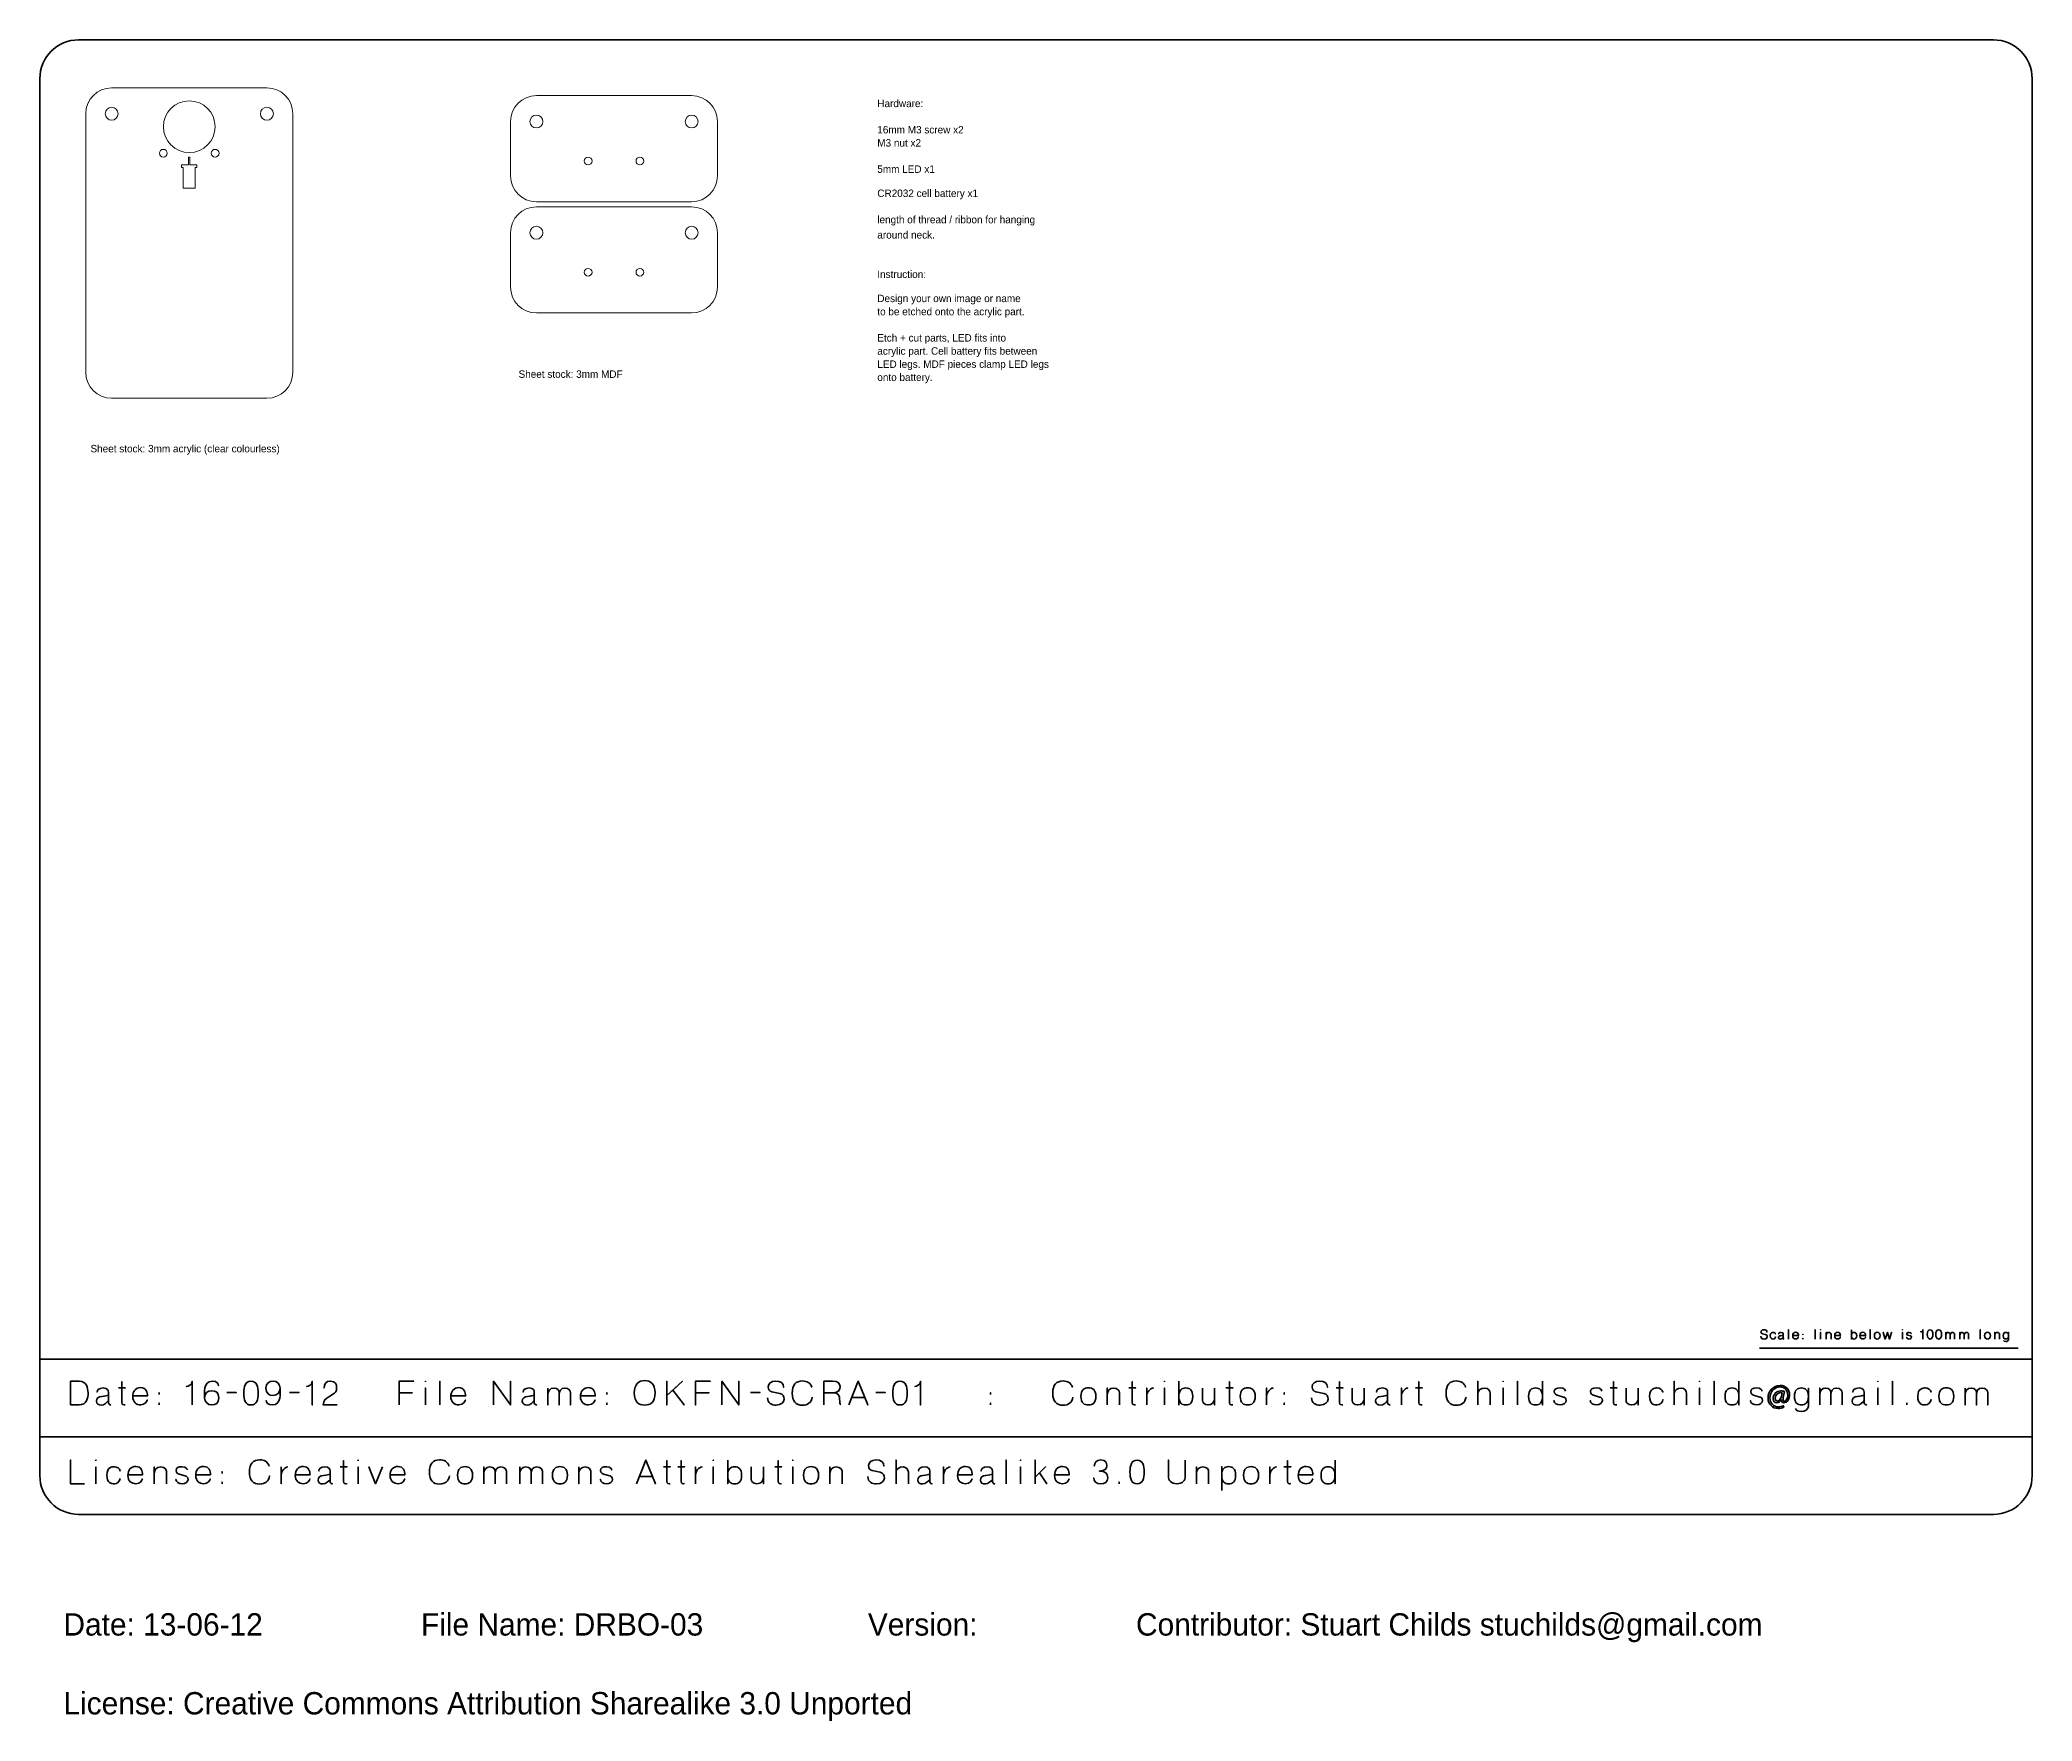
# Model space of a CAD drawing. Header units: inches. Extents: x 15 to 785, y -665 to -15.
import ezdxf

# ---------------------------------------------------------------- set-up
doc = ezdxf.new("R2010")
doc.units = ezdxf.units.IN
doc.header["$MEASUREMENT"] = 0
doc.layers.add('Layer 1', color=7, linetype='Continuous')

msp = doc.modelspace()

# ---------------------------------------------------------------- texts
at = {"layer": 'Layer 1', "color": 179, "true_color": 0x231f20, "attachment_point": 7}
for s, insert, char_height in [('\\fEng_HelvLine Normal|b0|i0|c0|p34;\\W1;Hardware:', (338.67, -41.06), 2.8787), ('\\fEng_HelvLine Normal|b0|i0|c0|p34;\\W1;16mm M3 screw x2', (338.67, -51.22), 2.8787), ('\\fEng_HelvLine Normal|b0|i0|c0|p34;\\W1;M3 nut x2', (338.67, -56.3), 2.8787), ('\\fEng_HelvLine Normal|b0|i0|c0|p34;\\W1;5mm LED x1', (338.67, -66.46), 2.8787), ('\\fEng_HelvLine Normal|b0|i0|c0|p34;\\W1;CR2032 cell battery x1', (338.67, -76.62), 2.8787), ('\\fEng_HelvLine Normal|b0|i0|c0|p34;\\W1;length of thread / ribbon for hanging ', (338.67, -86.78), 2.8787), ('\\fEng_HelvLine Normal|b0|i0|c0|p34;\\W1;around neck.', (338.67, -91.86), 2.8787), ('\\fEng_HelvLine Normal|b0|i0|c0|p34;\\W1;Instruction:', (338.67, -107.1), 2.8787), ('\\fEng_HelvLine Normal|b0|i0|c0|p34;\\W1;Design your own image or name', (338.67, -117.26), 2.8787), ('\\fEng_HelvLine Normal|b0|i0|c0|p34;\\W1;to be etched onto the acrylic part.', (338.67, -122.34), 2.8787), ('\\fEng_HelvLine Normal|b0|i0|c0|p34;\\W1;Etch + cut parts, LED fits into ', (338.67, -132.5), 2.8787), ('\\fEng_HelvLine Normal|b0|i0|c0|p34;\\W1;acrylic part. Cell battery fits between', (338.67, -137.58), 2.8787), ('\\fEng_HelvLine Normal|b0|i0|c0|p34;\\W1;Sheet stock: 3mm MDF', (200.02, -145.7), 2.8787), ('\\fEng_HelvLine Normal|b0|i0|c0|p34;\\W1;onto battery.', (338.67, -147.74), 2.8787), ('\\fEng_HelvLine Normal|b0|i0|c0|p34;\\W1;LED legs. MDF pieces clamp LED legs', (338.67, -142.66), 2.8787), ('\\fEng_HelvLine Normal|b0|i0|c0|p34;\\W1;Sheet stock: 3mm acrylic (clear colourless)', (34.57, -175.33), 2.8787), ('\\fEng_HelvLine Normal|b0|i0|c0|p34;\\W1;Date: 13-06-12^I^IFile Name: DRBO-03^I^IVersion:^I^IContributor: Stuart Childs stuchilds\\fMyriad Pro|b0|i0|c0|p34;@\\fEng_HelvLine Normal|b0|i0|c0|p34;gmail.com^I^I', (24.12, -634.46), 8.636), ('\\fEng_HelvLine Normal|b0|i0|c0|p34;\\W1;License: Creative Commons Attribution Sharealike 3.0 Unported^I^I', (24.12, -664.94), 8.636)]:
    msp.add_mtext(s, dxfattribs=dict(at, insert=insert, char_height=char_height))

# ---------------------------------------------------------------- blocks, each defined once
blk = doc.blocks.new('block 2')
at = {"layer": 'Layer 1', "color": 179, "lineweight": 35, "true_color": 0x231f20}
blk.add_lwpolyline([(785, -555), (15, -555), (15, -525), (785, -525), (785, -555)], dxfattribs=at)
blk.add_open_spline([(785, -570), (785, -578.28), (778.28, -585), (770, -585), (770, -585), (30, -585), (30, -585), (21.72, -585), (15, -578.28), (15, -570), (15, -570), (15, -30), (15, -30), (15, -21.72), (21.72, -15), (30, -15), (30, -15), (770, -15), (770, -15), (778.28, -15), (785, -21.72), (785, -30), (785, -30), (785, -570), (785, -570)], degree=3, knots=[0, 0, 0, 0, 1, 1, 1, 2, 2, 2, 3, 3, 3, 4, 4, 4, 5, 5, 5, 6, 6, 6, 7, 7, 7, 8, 8, 8, 8], dxfattribs=at)
blk = doc.blocks.new('block 3')
at = {"layer": 'Layer 1', "color": 30, "lineweight": 35, "true_color": 0xf58726}
for points, knots in [([(26.86, -542.71), (26.86, -542.71), (26.86, -533.55), (26.86, -533.55), (26.86, -533.55), (30.16, -533.55), (30.16, -533.55), (33.19, -533.55), (33.55, -536.09), (33.63, -537.99), (33.71, -539.9), (33.06, -542.71), (30.16, -542.71), (30.16, -542.71), (26.86, -542.71), (26.86, -542.71)], [0, 0, 0, 0, 1, 1, 1, 2, 2, 2, 3, 3, 3, 4, 4, 4, 5, 5, 5, 5]), ([(26.86, -542.71), (26.86, -542.71), (26.86, -533.55), (26.86, -533.55), (26.86, -533.55), (30.16, -533.55), (30.16, -533.55), (33.19, -533.55), (33.55, -536.09), (33.63, -537.99), (33.71, -539.9), (33.06, -542.71), (30.16, -542.71), (30.16, -542.71), (26.86, -542.71), (26.86, -542.71)], [0, 0, 0, 0, 1, 1, 1, 2, 2, 2, 3, 3, 3, 4, 4, 4, 5, 5, 5, 5]), ([(38.74, -542.78), (37.68, -542.74), (36.84, -542.41), (36.84, -541.25), (36.84, -540.06), (37.56, -539.57), (38.9, -539.44), (40.23, -539.32), (40.83, -539.11), (41.47, -538.93), (40.83, -539.11), (40.23, -539.32), (38.9, -539.44), (37.56, -539.57), (36.84, -540.06), (36.84, -541.25), (36.84, -542.41), (37.68, -542.74), (38.74, -542.78), (39.78, -542.82), (41.09, -541.59), (41.47, -541.04), (41.09, -541.59), (39.78, -542.82), (38.74, -542.78)], [0, 0, 0, 0, 1, 1, 1, 2, 2, 2, 3, 3, 3, 4, 4, 4, 5, 5, 5, 6, 6, 6, 7, 7, 7, 8, 8, 8, 8]), ([(41.47, -541.88), (41.47, -541.88), (41.47, -537.7), (41.47, -537.7), (41.47, -537.17), (41.2, -536.15), (39.49, -536.15), (37.77, -536.15), (37.14, -536.93), (37.14, -537.73), (37.14, -536.93), (37.77, -536.15), (39.49, -536.15), (41.2, -536.15), (41.47, -537.17), (41.47, -537.7), (41.47, -537.7), (41.47, -541.88), (41.47, -541.88), (41.47, -542.64), (42.37, -542.71), (42.37, -542.71), (42.37, -542.71), (41.47, -542.64), (41.47, -541.88)], [0, 0, 0, 0, 1, 1, 1, 2, 2, 2, 3, 3, 3, 4, 4, 4, 5, 5, 5, 6, 6, 6, 7, 7, 7, 8, 8, 8, 8]), ([(45.38, -536.13), (45.38, -536.13), (48.03, -536.13), (48.03, -536.13), (48.03, -536.13), (45.38, -536.13), (45.38, -536.13)], [0, 0, 0, 0, 1, 1, 1, 2, 2, 2, 2]), ([(48.01, -542.64), (47.38, -542.68), (46.71, -542.71), (46.71, -541.85), (46.71, -540.99), (46.71, -533.73), (46.71, -533.73), (46.71, -533.73), (46.71, -540.99), (46.71, -541.85), (46.71, -542.71), (47.38, -542.68), (48.01, -542.64)], [0, 0, 0, 0, 1, 1, 1, 2, 2, 2, 3, 3, 3, 4, 4, 4, 4]), ([(50.9, -539.23), (50.9, -539.23), (56.58, -539.23), (56.58, -539.23), (56.58, -537.82), (56.02, -536.01), (54, -536.01), (51.99, -536.01), (50.89, -537.38), (50.89, -539.48), (50.89, -541.59), (52.31, -542.71), (54, -542.65), (55.7, -542.6), (56.44, -541.28), (56.53, -540.81), (56.44, -541.28), (55.7, -542.6), (54, -542.65), (52.31, -542.71), (50.89, -541.59), (50.89, -539.48), (50.89, -537.38), (51.99, -536.01), (54, -536.01), (56.02, -536.01), (56.58, -537.82), (56.58, -539.23), (56.58, -539.23), (50.9, -539.23), (50.9, -539.23)], [0, 0, 0, 0, 1, 1, 1, 2, 2, 2, 3, 3, 3, 4, 4, 4, 5, 5, 5, 6, 6, 6, 7, 7, 7, 8, 8, 8, 9, 9, 9, 10, 10, 10, 10]), ([(61.09, -538.69), (61.09, -538.69), (61.09, -537.99), (61.09, -537.99), (61.09, -537.99), (61.09, -538.69), (61.09, -538.69)], [0, 0, 0, 0, 1, 1, 1, 2, 2, 2, 2]), ([(73.83, -542.71), (73.83, -542.71), (73.83, -533.55), (73.83, -533.55), (73.83, -535.11), (72.31, -535.48), (71.67, -535.53), (72.31, -535.48), (73.83, -535.11), (73.83, -533.55), (73.83, -533.55), (73.83, -542.71), (73.83, -542.71)], [0, 0, 0, 0, 1, 1, 1, 2, 2, 2, 3, 3, 3, 4, 4, 4, 4]), ([(78.69, -539.95), (78.69, -538.3), (79.85, -537.19), (81.38, -537.19), (82.92, -537.19), (84.18, -537.91), (84.18, -539.95), (84.18, -541.99), (82.92, -542.71), (81.38, -542.71), (79.85, -542.71), (78.74, -541.6), (78.69, -539.95), (78.64, -538.3), (78.09, -533.52), (81.65, -533.52), (83.58, -533.52), (83.96, -534.58), (84.04, -535.21), (83.96, -534.58), (83.58, -533.52), (81.65, -533.52), (78.09, -533.52), (78.64, -538.3), (78.69, -539.95), (78.74, -541.6), (79.85, -542.71), (81.38, -542.71), (82.92, -542.71), (84.18, -541.99), (84.18, -539.95), (84.18, -537.91), (82.92, -537.19), (81.38, -537.19), (79.85, -537.19), (78.69, -538.3), (78.69, -539.95)], [0, 0, 0, 0, 1, 1, 1, 2, 2, 2, 3, 3, 3, 4, 4, 4, 5, 5, 5, 6, 6, 6, 7, 7, 7, 8, 8, 8, 9, 9, 9, 10, 10, 10, 11, 11, 11, 12, 12, 12, 12]), ([(87.21, -537.92), (87.21, -537.92), (90.91, -537.92), (90.91, -537.92), (90.91, -537.92), (87.21, -537.92), (87.21, -537.92)], [0, 0, 0, 0, 1, 1, 1, 2, 2, 2, 2]), ([(93.82, -538.13), (93.82, -535.62), (94.35, -533.56), (96.58, -533.56), (98.82, -533.56), (99.35, -535.62), (99.35, -538.13), (99.35, -540.66), (98.82, -542.71), (96.58, -542.71), (94.35, -542.71), (93.82, -540.66), (93.82, -538.13)], [0, 0, 0, 0, 1, 1, 1, 2, 2, 2, 3, 3, 3, 4, 4, 4, 4]), ([(93.82, -538.13), (93.82, -535.62), (94.35, -533.56), (96.58, -533.56), (98.82, -533.56), (99.35, -535.62), (99.35, -538.13), (99.35, -540.66), (98.82, -542.71), (96.58, -542.71), (94.35, -542.71), (93.82, -540.66), (93.82, -538.13)], [0, 0, 0, 0, 1, 1, 1, 2, 2, 2, 3, 3, 3, 4, 4, 4, 4]), ([(105.16, -539.04), (103.62, -539.04), (102.36, -538.32), (102.36, -536.27), (102.36, -534.22), (103.62, -533.5), (105.16, -533.5), (106.69, -533.5), (107.81, -534.62), (107.86, -536.27), (107.92, -537.93), (108.46, -542.71), (104.89, -542.71), (102.96, -542.71), (102.58, -541.64), (102.5, -541.02), (102.58, -541.64), (102.96, -542.71), (104.89, -542.71), (108.46, -542.71), (107.92, -537.93), (107.86, -536.27), (107.81, -534.62), (106.69, -533.5), (105.16, -533.5), (103.62, -533.5), (102.36, -534.22), (102.36, -536.27), (102.36, -538.32), (103.62, -539.04), (105.16, -539.04), (106.69, -539.04), (107.86, -537.93), (107.86, -536.27), (107.86, -537.93), (106.69, -539.04), (105.16, -539.04)], [0, 0, 0, 0, 1, 1, 1, 2, 2, 2, 3, 3, 3, 4, 4, 4, 5, 5, 5, 6, 6, 6, 7, 7, 7, 8, 8, 8, 9, 9, 9, 10, 10, 10, 11, 11, 11, 12, 12, 12, 12]), ([(111.49, -537.92), (111.49, -537.92), (115.19, -537.92), (115.19, -537.92), (115.19, -537.92), (111.49, -537.92), (111.49, -537.92)], [0, 0, 0, 0, 1, 1, 1, 2, 2, 2, 2]), ([(120.26, -533.55), (120.26, -535.11), (118.75, -535.48), (118.1, -535.53), (118.75, -535.48), (120.26, -535.11), (120.26, -533.55), (120.26, -533.55), (120.26, -542.71), (120.26, -542.71), (120.26, -542.71), (120.26, -533.55), (120.26, -533.55)], [0, 0, 0, 0, 1, 1, 1, 2, 2, 2, 3, 3, 3, 4, 4, 4, 4]), ([(129.97, -542.71), (129.97, -542.71), (124.52, -542.71), (124.52, -542.71), (124.57, -540.85), (125.57, -540.25), (126.64, -539.54), (126.64, -539.54), (128.82, -538.1), (128.82, -538.1), (129.72, -537.47), (129.7, -536.58), (129.7, -535.73), (129.7, -534.87), (129.17, -533.47), (127.37, -533.47), (125.55, -533.47), (124.88, -534.82), (124.88, -536.09), (124.88, -534.82), (125.55, -533.47), (127.37, -533.47), (129.17, -533.47), (129.7, -534.87), (129.7, -535.73), (129.7, -536.58), (129.72, -537.47), (128.82, -538.1), (128.82, -538.1), (126.64, -539.54), (126.64, -539.54), (125.57, -540.25), (124.57, -540.85), (124.52, -542.71), (124.52, -542.71), (129.97, -542.71), (129.97, -542.71)], [0, 0, 0, 0, 1, 1, 1, 2, 2, 2, 3, 3, 3, 4, 4, 4, 5, 5, 5, 6, 6, 6, 7, 7, 7, 8, 8, 8, 9, 9, 9, 10, 10, 10, 11, 11, 11, 12, 12, 12, 12]), ([(153.86, -542.71), (153.86, -542.71), (153.86, -533.55), (153.86, -533.55), (153.86, -533.55), (159.54, -533.55), (159.54, -533.55), (159.54, -533.55), (153.86, -533.55), (153.86, -533.55), (153.86, -533.55), (153.86, -542.71), (153.86, -542.71)], [0, 0, 0, 0, 1, 1, 1, 2, 2, 2, 3, 3, 3, 4, 4, 4, 4]), ([(159.02, -537.99), (159.02, -537.99), (153.86, -537.99), (153.86, -537.99), (153.86, -537.99), (159.02, -537.99), (159.02, -537.99)], [0, 0, 0, 0, 1, 1, 1, 2, 2, 2, 2]), ([(164.01, -533.77), (164.01, -533.77), (164.01, -533.54), (164.01, -533.54), (164.01, -533.54), (164.01, -533.77), (164.01, -533.77)], [0, 0, 0, 0, 1, 1, 1, 2, 2, 2, 2]), ([(164.01, -542.69), (164.01, -542.69), (164.01, -536.18), (164.01, -536.18), (164.01, -536.18), (164.01, -542.72), (164.01, -542.69)], [0, 0, 0, 0, 1, 1, 1, 2, 2, 2, 2]), ([(169.61, -542.71), (169.61, -542.71), (169.61, -533.55), (169.61, -533.55), (169.61, -533.55), (169.61, -542.71), (169.61, -542.71)], [0, 0, 0, 0, 1, 1, 1, 2, 2, 2, 2]), ([(173.85, -539.23), (173.85, -539.23), (179.53, -539.23), (179.53, -539.23), (179.53, -537.82), (178.97, -536.01), (176.95, -536.01), (174.94, -536.01), (173.84, -537.38), (173.84, -539.48), (173.84, -541.59), (175.26, -542.71), (176.95, -542.65), (178.65, -542.6), (179.39, -541.28), (179.48, -540.81), (179.39, -541.28), (178.65, -542.6), (176.95, -542.65), (175.26, -542.71), (173.84, -541.59), (173.84, -539.48), (173.84, -537.38), (174.94, -536.01), (176.95, -536.01), (178.97, -536.01), (179.53, -537.82), (179.53, -539.23), (179.53, -539.23), (173.85, -539.23), (173.85, -539.23)], [0, 0, 0, 0, 1, 1, 1, 2, 2, 2, 3, 3, 3, 4, 4, 4, 5, 5, 5, 6, 6, 6, 7, 7, 7, 8, 8, 8, 9, 9, 9, 10, 10, 10, 10]), ([(190.39, -542.71), (190.39, -542.71), (190.39, -533.55), (190.39, -533.55), (190.39, -533.55), (196.91, -542.71), (196.91, -542.71), (196.91, -542.71), (196.91, -533.55), (196.91, -533.55), (196.91, -533.55), (196.91, -542.71), (196.91, -542.71), (196.91, -542.71), (190.39, -533.55), (190.39, -533.55), (190.39, -533.55), (190.39, -542.71), (190.39, -542.71)], [0, 0, 0, 0, 1, 1, 1, 2, 2, 2, 3, 3, 3, 4, 4, 4, 5, 5, 5, 6, 6, 6, 6]), ([(203.37, -542.78), (202.31, -542.74), (201.47, -542.41), (201.47, -541.25), (201.47, -540.06), (202.18, -539.57), (203.53, -539.44), (204.86, -539.32), (205.46, -539.11), (206.1, -538.93), (205.46, -539.11), (204.86, -539.32), (203.53, -539.44), (202.18, -539.57), (201.47, -540.06), (201.47, -541.25), (201.47, -542.41), (202.31, -542.74), (203.37, -542.78), (204.41, -542.82), (205.71, -541.59), (206.1, -541.04), (205.71, -541.59), (204.41, -542.82), (203.37, -542.78)], [0, 0, 0, 0, 1, 1, 1, 2, 2, 2, 3, 3, 3, 4, 4, 4, 5, 5, 5, 6, 6, 6, 7, 7, 7, 8, 8, 8, 8]), ([(206.1, -541.88), (206.1, -541.88), (206.1, -537.7), (206.1, -537.7), (206.1, -537.17), (205.83, -536.15), (204.11, -536.15), (202.4, -536.15), (201.77, -536.93), (201.77, -537.73), (201.77, -536.93), (202.4, -536.15), (204.11, -536.15), (205.83, -536.15), (206.1, -537.17), (206.1, -537.7), (206.1, -537.7), (206.1, -541.88), (206.1, -541.88), (206.1, -542.64), (207, -542.71), (207, -542.71), (207, -542.71), (206.1, -542.64), (206.1, -541.88)], [0, 0, 0, 0, 1, 1, 1, 2, 2, 2, 3, 3, 3, 4, 4, 4, 5, 5, 5, 6, 6, 6, 7, 7, 7, 8, 8, 8, 8]), ([(215.71, -537.88), (215.71, -537.3), (215.33, -536.2), (213.72, -536.19), (212.1, -536.18), (211.38, -537.44), (211.38, -538.6), (211.38, -537.44), (212.1, -536.18), (213.72, -536.19), (215.33, -536.2), (215.71, -537.3), (215.71, -537.88), (215.71, -538.46), (215.71, -542.71), (215.71, -542.71), (215.71, -542.71), (215.71, -538.46), (215.71, -537.88)], [0, 0, 0, 0, 1, 1, 1, 2, 2, 2, 3, 3, 3, 4, 4, 4, 5, 5, 5, 6, 6, 6, 6]), ([(211.38, -536.19), (211.38, -536.19), (211.38, -542.71), (211.38, -542.71), (211.38, -542.71), (211.38, -536.19), (211.38, -536.19)], [0, 0, 0, 0, 1, 1, 1, 2, 2, 2, 2]), ([(220.08, -537.88), (220.08, -537.3), (219.52, -536.2), (217.91, -536.19), (216.29, -536.18), (215.71, -537.44), (215.71, -538.6), (215.71, -537.44), (216.29, -536.18), (217.91, -536.19), (219.52, -536.2), (220.08, -537.3), (220.08, -537.88), (220.08, -538.46), (220.08, -542.71), (220.08, -542.71), (220.08, -542.71), (220.08, -538.46), (220.08, -537.88)], [0, 0, 0, 0, 1, 1, 1, 2, 2, 2, 3, 3, 3, 4, 4, 4, 5, 5, 5, 6, 6, 6, 6]), ([(223.97, -539.23), (223.97, -539.23), (229.64, -539.23), (229.64, -539.23), (229.64, -537.82), (229.08, -536.01), (227.06, -536.01), (225.06, -536.01), (223.95, -537.38), (223.95, -539.48), (223.95, -541.59), (225.37, -542.71), (227.06, -542.65), (228.77, -542.6), (229.5, -541.28), (229.59, -540.81), (229.5, -541.28), (228.77, -542.6), (227.06, -542.65), (225.37, -542.71), (223.95, -541.59), (223.95, -539.48), (223.95, -537.38), (225.06, -536.01), (227.06, -536.01), (229.08, -536.01), (229.64, -537.82), (229.64, -539.23), (229.64, -539.23), (223.97, -539.23), (223.97, -539.23)], [0, 0, 0, 0, 1, 1, 1, 2, 2, 2, 3, 3, 3, 4, 4, 4, 5, 5, 5, 6, 6, 6, 7, 7, 7, 8, 8, 8, 9, 9, 9, 10, 10, 10, 10]), ([(234.15, -538.69), (234.15, -538.69), (234.15, -537.99), (234.15, -537.99), (234.15, -537.99), (234.15, -538.69), (234.15, -538.69)], [0, 0, 0, 0, 1, 1, 1, 2, 2, 2, 2]), ([(244.73, -538.06), (244.73, -534.55), (246.55, -533.31), (248.77, -533.31), (250.99, -533.31), (252.81, -534.55), (252.81, -538.06), (252.81, -541.56), (250.99, -542.78), (248.77, -542.78), (246.55, -542.78), (244.73, -541.56), (244.73, -538.06)], [0, 0, 0, 0, 1, 1, 1, 2, 2, 2, 3, 3, 3, 4, 4, 4, 4]), ([(244.73, -538.06), (244.73, -534.55), (246.55, -533.31), (248.77, -533.31), (250.99, -533.31), (252.81, -534.55), (252.81, -538.06), (252.81, -541.56), (250.99, -542.78), (248.77, -542.78), (246.55, -542.78), (244.73, -541.56), (244.73, -538.06)], [0, 0, 0, 0, 1, 1, 1, 2, 2, 2, 3, 3, 3, 4, 4, 4, 4]), ([(257.31, -539.11), (257.31, -539.11), (259.65, -536.95), (259.65, -536.95), (259.65, -536.95), (263.96, -542.71), (263.96, -542.71), (263.96, -542.71), (259.65, -536.95), (259.65, -536.95), (259.65, -536.95), (263.35, -533.55), (263.35, -533.55), (263.35, -533.55), (257.31, -539.11), (257.31, -539.11), (257.31, -539.11), (257.31, -533.55), (257.31, -533.55), (257.31, -533.55), (257.31, -542.71), (257.31, -542.71), (257.31, -542.71), (257.31, -539.11), (257.31, -539.11)], [0, 0, 0, 0, 1, 1, 1, 2, 2, 2, 3, 3, 3, 4, 4, 4, 5, 5, 5, 6, 6, 6, 7, 7, 7, 8, 8, 8, 8]), ([(268.45, -533.55), (268.45, -533.55), (274.13, -533.55), (274.13, -533.55), (274.13, -533.55), (268.45, -533.55), (268.45, -533.55), (268.45, -533.55), (268.45, -542.71), (268.45, -542.71), (268.45, -542.71), (268.45, -533.55), (268.45, -533.55)], [0, 0, 0, 0, 1, 1, 1, 2, 2, 2, 3, 3, 3, 4, 4, 4, 4]), ([(268.45, -537.99), (268.45, -537.99), (273.61, -537.99), (273.61, -537.99), (273.61, -537.99), (268.45, -537.99), (268.45, -537.99)], [0, 0, 0, 0, 1, 1, 1, 2, 2, 2, 2]), ([(278.59, -542.71), (278.59, -542.71), (278.59, -533.55), (278.59, -533.55), (278.59, -533.55), (285.11, -542.71), (285.11, -542.71), (285.11, -542.71), (285.11, -533.55), (285.11, -533.55), (285.11, -533.55), (285.11, -542.71), (285.11, -542.71), (285.11, -542.71), (278.59, -533.55), (278.59, -533.55), (278.59, -533.55), (278.59, -542.71), (278.59, -542.71)], [0, 0, 0, 0, 1, 1, 1, 2, 2, 2, 3, 3, 3, 4, 4, 4, 5, 5, 5, 6, 6, 6, 6]), ([(289.67, -537.92), (289.67, -537.92), (293.37, -537.92), (293.37, -537.92), (293.37, -537.92), (289.67, -537.92), (289.67, -537.92)], [0, 0, 0, 0, 1, 1, 1, 2, 2, 2, 2]), ([(296.28, -539.94), (296.28, -541.97), (297.83, -542.78), (299.64, -542.78), (301.48, -542.78), (302.64, -541.63), (302.68, -540.5), (302.72, -539.38), (302.14, -538.49), (301.01, -538.25), (301.01, -538.25), (297.9, -537.58), (297.9, -537.58), (297.03, -537.38), (296.51, -536.88), (296.51, -535.68), (296.51, -534.49), (297.51, -533.46), (299.34, -533.46), (301.17, -533.46), (302.5, -534.32), (302.45, -535.84), (302.5, -534.32), (301.17, -533.46), (299.34, -533.46), (297.51, -533.46), (296.51, -534.49), (296.51, -535.68), (296.51, -536.88), (297, -537.37), (297.9, -537.58), (297.9, -537.58), (301.01, -538.25), (301.01, -538.25), (302.17, -538.49), (302.72, -539.38), (302.68, -540.5), (302.64, -541.63), (301.48, -542.78), (299.64, -542.78), (297.83, -542.78), (296.28, -541.97), (296.28, -539.94)], [0, 0, 0, 0, 1, 1, 1, 2, 2, 2, 3, 3, 3, 4, 4, 4, 5, 5, 5, 6, 6, 6, 7, 7, 7, 8, 8, 8, 9, 9, 9, 10, 10, 10, 11, 11, 11, 12, 12, 12, 13, 13, 13, 14, 14, 14, 14]), ([(313.54, -539.63), (313.13, -541.82), (311.81, -542.81), (309.73, -542.81), (307.2, -542.81), (305.76, -541.37), (305.76, -538.12), (305.76, -534.88), (307.2, -533.44), (309.73, -533.44), (311.53, -533.44), (312.77, -534.18), (313.33, -535.81), (312.77, -534.18), (311.53, -533.44), (309.73, -533.44), (307.2, -533.44), (305.76, -534.88), (305.76, -538.12), (305.76, -541.37), (307.2, -542.81), (309.73, -542.81), (311.81, -542.81), (313.13, -541.82), (313.54, -539.63)], [0, 0, 0, 0, 1, 1, 1, 2, 2, 2, 3, 3, 3, 4, 4, 4, 5, 5, 5, 6, 6, 6, 7, 7, 7, 8, 8, 8, 8]), ([(318.03, -542.71), (318.03, -542.71), (318.03, -533.55), (318.03, -533.55), (318.03, -533.55), (321.37, -533.55), (321.37, -533.55), (323.71, -533.55), (324.2, -534.35), (324.27, -535.58), (324.32, -536.81), (323.7, -538.03), (321.63, -538.03), (321.63, -538.03), (318.03, -538.03), (318.03, -538.03), (318.03, -538.03), (321.63, -538.03), (321.63, -538.03), (323.66, -538.03), (324.32, -536.81), (324.27, -535.58), (324.2, -534.35), (323.66, -533.55), (321.37, -533.55), (321.37, -533.55), (318.03, -533.55), (318.03, -533.55), (318.03, -533.55), (318.03, -542.71), (318.03, -542.71)], [0, 0, 0, 0, 1, 1, 1, 2, 2, 2, 3, 3, 3, 4, 4, 4, 5, 5, 5, 6, 6, 6, 7, 7, 7, 8, 8, 8, 9, 9, 9, 10, 10, 10, 10]), ([(324.55, -542.71), (324.29, -542.53), (324.23, -542.17), (324.23, -542.02), (324.23, -542.02), (324, -539.71), (324, -539.71), (323.92, -538.72), (323.21, -538.03), (321.8, -538.03), (323.21, -538.03), (323.92, -538.72), (324, -539.71), (324, -539.71), (324.23, -542.02), (324.23, -542.02), (324.23, -542.17), (324.29, -542.53), (324.55, -542.71)], [0, 0, 0, 0, 1, 1, 1, 2, 2, 2, 3, 3, 3, 4, 4, 4, 5, 5, 5, 6, 6, 6, 6]), ([(327.67, -542.71), (327.67, -542.71), (331.3, -533.55), (331.3, -533.55), (331.3, -533.55), (334.95, -542.71), (334.95, -542.71), (334.95, -542.71), (331.3, -533.55), (331.3, -533.55), (331.3, -533.55), (327.67, -542.71), (327.67, -542.71)], [0, 0, 0, 0, 1, 1, 1, 2, 2, 2, 3, 3, 3, 4, 4, 4, 4]), ([(338.05, -537.92), (338.05, -537.92), (341.74, -537.92), (341.74, -537.92), (341.74, -537.92), (338.05, -537.92), (338.05, -537.92)], [0, 0, 0, 0, 1, 1, 1, 2, 2, 2, 2]), ([(344.65, -538.13), (344.65, -535.62), (345.19, -533.56), (347.42, -533.56), (349.65, -533.56), (350.19, -535.62), (350.19, -538.13), (350.19, -540.66), (349.65, -542.71), (347.42, -542.71), (345.19, -542.71), (344.65, -540.66), (344.65, -538.13)], [0, 0, 0, 0, 1, 1, 1, 2, 2, 2, 3, 3, 3, 4, 4, 4, 4]), ([(344.65, -538.13), (344.65, -535.62), (345.19, -533.56), (347.42, -533.56), (349.65, -533.56), (350.19, -535.62), (350.19, -538.13), (350.19, -540.66), (349.65, -542.71), (347.42, -542.71), (345.19, -542.71), (344.65, -540.66), (344.65, -538.13)], [0, 0, 0, 0, 1, 1, 1, 2, 2, 2, 3, 3, 3, 4, 4, 4, 4]), ([(355.36, -533.55), (355.36, -535.11), (353.85, -535.48), (353.2, -535.53), (353.85, -535.48), (355.36, -535.11), (355.36, -533.55), (355.36, -533.55), (355.36, -542.71), (355.36, -542.71), (355.36, -542.71), (355.36, -533.55), (355.36, -533.55)], [0, 0, 0, 0, 1, 1, 1, 2, 2, 2, 3, 3, 3, 4, 4, 4, 4]), ([(382.46, -538.69), (382.46, -538.69), (382.46, -537.99), (382.46, -537.99), (382.46, -537.99), (382.46, -538.69), (382.46, -538.69)], [0, 0, 0, 0, 1, 1, 1, 2, 2, 2, 2]), ([(414.26, -539.63), (413.86, -541.82), (412.53, -542.81), (410.45, -542.81), (407.93, -542.81), (406.49, -541.37), (406.49, -538.12), (406.49, -534.88), (407.93, -533.44), (410.45, -533.44), (412.26, -533.44), (413.5, -534.18), (414.06, -535.81), (413.5, -534.18), (412.26, -533.44), (410.45, -533.44), (407.93, -533.44), (406.49, -534.88), (406.49, -538.12), (406.49, -541.37), (407.93, -542.81), (410.45, -542.81), (412.53, -542.81), (413.86, -541.82), (414.26, -539.63)], [0, 0, 0, 0, 1, 1, 1, 2, 2, 2, 3, 3, 3, 4, 4, 4, 5, 5, 5, 6, 6, 6, 7, 7, 7, 8, 8, 8, 8]), ([(417.39, -539.38), (417.39, -536.81), (418.69, -536.06), (420.27, -536.06), (421.86, -536.06), (423.15, -536.81), (423.15, -539.38), (423.15, -541.96), (421.86, -542.71), (420.27, -542.71), (418.69, -542.71), (417.39, -541.96), (417.39, -539.38)], [0, 0, 0, 0, 1, 1, 1, 2, 2, 2, 3, 3, 3, 4, 4, 4, 4]), ([(417.39, -539.38), (417.39, -536.81), (418.69, -536.06), (420.27, -536.06), (421.86, -536.06), (423.15, -536.81), (423.15, -539.38), (423.15, -541.96), (421.86, -542.71), (420.27, -542.71), (418.69, -542.71), (417.39, -541.96), (417.39, -539.38)], [0, 0, 0, 0, 1, 1, 1, 2, 2, 2, 3, 3, 3, 4, 4, 4, 4]), ([(432.22, -542.71), (432.22, -542.71), (432.22, -538.46), (432.22, -537.88), (432.22, -537.3), (431.63, -536.2), (430.02, -536.19), (428.4, -536.18), (427.55, -537.44), (427.55, -538.6), (427.55, -537.44), (428.4, -536.18), (430.02, -536.19), (431.63, -536.2), (432.22, -537.3), (432.22, -537.88), (432.22, -538.46), (432.22, -542.71), (432.22, -542.71)], [0, 0, 0, 0, 1, 1, 1, 2, 2, 2, 3, 3, 3, 4, 4, 4, 5, 5, 5, 6, 6, 6, 6]), ([(427.55, -542.71), (427.55, -542.71), (427.55, -536.19), (427.55, -536.19), (427.55, -536.19), (427.55, -542.71), (427.55, -542.71)], [0, 0, 0, 0, 1, 1, 1, 2, 2, 2, 2]), ([(435.89, -536.13), (435.89, -536.13), (438.54, -536.13), (438.54, -536.13), (438.54, -536.13), (435.89, -536.13), (435.89, -536.13)], [0, 0, 0, 0, 1, 1, 1, 2, 2, 2, 2]), ([(438.52, -542.64), (437.9, -542.68), (437.22, -542.71), (437.22, -541.85), (437.22, -540.99), (437.22, -533.73), (437.22, -533.73), (437.22, -533.73), (437.22, -540.99), (437.22, -541.85), (437.22, -542.71), (437.9, -542.68), (438.52, -542.64)], [0, 0, 0, 0, 1, 1, 1, 2, 2, 2, 3, 3, 3, 4, 4, 4, 4]), ([(442.81, -539.38), (442.77, -537.92), (444.12, -536.18), (445.3, -536.19), (444.12, -536.18), (442.77, -537.92), (442.81, -539.38)], [0, 0, 0, 0, 1, 1, 1, 2, 2, 2, 2]), ([(442.81, -542.71), (442.81, -542.71), (442.81, -536.19), (442.81, -536.19), (442.81, -536.19), (442.81, -542.71), (442.81, -542.71)], [0, 0, 0, 0, 1, 1, 1, 2, 2, 2, 2]), ([(449.61, -533.77), (449.61, -533.77), (449.61, -533.54), (449.61, -533.54), (449.61, -533.54), (449.61, -533.77), (449.61, -533.77)], [0, 0, 0, 0, 1, 1, 1, 2, 2, 2, 2]), ([(449.61, -542.69), (449.61, -542.69), (449.61, -536.18), (449.61, -536.18), (449.61, -536.18), (449.61, -542.72), (449.61, -542.69)], [0, 0, 0, 0, 1, 1, 1, 2, 2, 2, 2]), ([(455.21, -533.51), (455.21, -533.51), (455.21, -542.71), (455.21, -542.71), (455.21, -542.71), (455.21, -533.51), (455.21, -533.51)], [0, 0, 0, 0, 1, 1, 1, 2, 2, 2, 2]), ([(457.9, -536.15), (459.38, -536.15), (460.59, -536.88), (460.59, -539.43), (460.59, -541.97), (459.38, -542.71), (457.9, -542.71), (456.41, -542.71), (455.21, -541.97), (455.21, -539.43), (455.21, -536.88), (456.41, -536.15), (457.9, -536.15)], [0, 0, 0, 0, 1, 1, 1, 2, 2, 2, 3, 3, 3, 4, 4, 4, 4]), ([(457.9, -536.15), (459.38, -536.15), (460.59, -536.88), (460.59, -539.43), (460.59, -541.97), (459.38, -542.71), (457.9, -542.71), (456.41, -542.71), (455.21, -541.97), (455.21, -539.43), (455.21, -536.88), (456.41, -536.15), (457.9, -536.15)], [0, 0, 0, 0, 1, 1, 1, 2, 2, 2, 3, 3, 3, 4, 4, 4, 4]), ([(464.31, -536.17), (464.31, -536.17), (464.31, -540.42), (464.31, -541), (464.31, -541.59), (464.9, -542.68), (466.51, -542.69), (468.13, -542.71), (469, -541.45), (469, -540.28), (469, -541.45), (468.13, -542.71), (466.51, -542.69), (464.9, -542.68), (464.31, -541.59), (464.31, -541), (464.31, -540.42), (464.31, -536.17), (464.31, -536.17)], [0, 0, 0, 0, 1, 1, 1, 2, 2, 2, 3, 3, 3, 4, 4, 4, 5, 5, 5, 6, 6, 6, 6]), ([(469, -536.17), (469, -536.17), (469, -542.69), (469, -542.69), (469, -542.69), (469, -536.17), (469, -536.17)], [0, 0, 0, 0, 1, 1, 1, 2, 2, 2, 2]), ([(473.43, -536.13), (473.43, -536.13), (476.08, -536.13), (476.08, -536.13), (476.08, -536.13), (473.43, -536.13), (473.43, -536.13)], [0, 0, 0, 0, 1, 1, 1, 2, 2, 2, 2]), ([(476.06, -542.64), (475.44, -542.68), (474.76, -542.71), (474.76, -541.85), (474.76, -540.99), (474.76, -533.73), (474.76, -533.73), (474.76, -533.73), (474.76, -540.99), (474.76, -541.85), (474.76, -542.71), (475.44, -542.68), (476.06, -542.64)], [0, 0, 0, 0, 1, 1, 1, 2, 2, 2, 3, 3, 3, 4, 4, 4, 4]), ([(478.94, -539.38), (478.94, -536.81), (480.25, -536.06), (481.82, -536.06), (483.41, -536.06), (484.71, -536.81), (484.71, -539.38), (484.71, -541.96), (483.41, -542.71), (481.82, -542.71), (480.25, -542.71), (478.94, -541.96), (478.94, -539.38)], [0, 0, 0, 0, 1, 1, 1, 2, 2, 2, 3, 3, 3, 4, 4, 4, 4]), ([(478.94, -539.38), (478.94, -536.81), (480.25, -536.06), (481.82, -536.06), (483.41, -536.06), (484.71, -536.81), (484.71, -539.38), (484.71, -541.96), (483.41, -542.71), (481.82, -542.71), (480.25, -542.71), (478.94, -541.96), (478.94, -539.38)], [0, 0, 0, 0, 1, 1, 1, 2, 2, 2, 3, 3, 3, 4, 4, 4, 4]), ([(489.14, -539.38), (489.1, -537.92), (490.45, -536.18), (491.63, -536.19), (490.45, -536.18), (489.1, -537.92), (489.14, -539.38)], [0, 0, 0, 0, 1, 1, 1, 2, 2, 2, 2]), ([(489.14, -542.71), (489.14, -542.71), (489.14, -536.19), (489.14, -536.19), (489.14, -536.19), (489.14, -542.71), (489.14, -542.71)], [0, 0, 0, 0, 1, 1, 1, 2, 2, 2, 2]), ([(495.92, -538.69), (495.92, -538.69), (495.92, -537.99), (495.92, -537.99), (495.92, -537.99), (495.92, -538.69), (495.92, -538.69)], [0, 0, 0, 0, 1, 1, 1, 2, 2, 2, 2]), ([(506.5, -539.94), (506.5, -541.97), (508.05, -542.78), (509.87, -542.78), (511.71, -542.78), (512.86, -541.63), (512.9, -540.5), (512.94, -539.38), (512.37, -538.49), (511.24, -538.25), (511.24, -538.25), (508.13, -537.58), (508.13, -537.58), (507.25, -537.38), (506.73, -536.88), (506.73, -535.68), (506.73, -534.49), (507.73, -533.46), (509.56, -533.46), (511.39, -533.46), (512.72, -534.32), (512.67, -535.84), (512.72, -534.32), (511.39, -533.46), (509.56, -533.46), (507.73, -533.46), (506.73, -534.49), (506.73, -535.68), (506.73, -536.88), (507.22, -537.37), (508.13, -537.58), (508.13, -537.58), (511.24, -538.25), (511.24, -538.25), (512.39, -538.49), (512.94, -539.38), (512.9, -540.5), (512.86, -541.63), (511.71, -542.78), (509.87, -542.78), (508.05, -542.78), (506.5, -541.97), (506.5, -539.94)], [0, 0, 0, 0, 1, 1, 1, 2, 2, 2, 3, 3, 3, 4, 4, 4, 5, 5, 5, 6, 6, 6, 7, 7, 7, 8, 8, 8, 9, 9, 9, 10, 10, 10, 11, 11, 11, 12, 12, 12, 13, 13, 13, 14, 14, 14, 14]), ([(515.99, -536.13), (515.99, -536.13), (518.64, -536.13), (518.64, -536.13), (518.64, -536.13), (515.99, -536.13), (515.99, -536.13)], [0, 0, 0, 0, 1, 1, 1, 2, 2, 2, 2]), ([(518.62, -542.64), (517.99, -542.68), (517.32, -542.71), (517.32, -541.85), (517.32, -540.99), (517.32, -533.73), (517.32, -533.73), (517.32, -533.73), (517.32, -540.99), (517.32, -541.85), (517.32, -542.71), (517.99, -542.68), (518.62, -542.64)], [0, 0, 0, 0, 1, 1, 1, 2, 2, 2, 3, 3, 3, 4, 4, 4, 4]), ([(522.15, -536.17), (522.15, -536.17), (522.15, -540.42), (522.15, -541), (522.15, -541.59), (522.73, -542.68), (524.34, -542.69), (525.97, -542.71), (526.83, -541.45), (526.83, -540.28), (526.83, -541.45), (525.97, -542.71), (524.34, -542.69), (522.73, -542.68), (522.15, -541.59), (522.15, -541), (522.15, -540.42), (522.15, -536.17), (522.15, -536.17)], [0, 0, 0, 0, 1, 1, 1, 2, 2, 2, 3, 3, 3, 4, 4, 4, 5, 5, 5, 6, 6, 6, 6]), ([(526.83, -536.17), (526.83, -536.17), (526.83, -542.69), (526.83, -542.69), (526.83, -542.69), (526.83, -536.17), (526.83, -536.17)], [0, 0, 0, 0, 1, 1, 1, 2, 2, 2, 2]), ([(533.16, -542.78), (532.1, -542.74), (531.27, -542.41), (531.27, -541.25), (531.27, -540.06), (531.98, -539.57), (533.32, -539.44), (534.66, -539.32), (535.25, -539.11), (535.89, -538.93), (535.25, -539.11), (534.66, -539.32), (533.32, -539.44), (531.98, -539.57), (531.27, -540.06), (531.27, -541.25), (531.27, -542.41), (532.1, -542.74), (533.16, -542.78), (534.2, -542.82), (535.51, -541.59), (535.89, -541.04), (535.51, -541.59), (534.2, -542.82), (533.16, -542.78)], [0, 0, 0, 0, 1, 1, 1, 2, 2, 2, 3, 3, 3, 4, 4, 4, 5, 5, 5, 6, 6, 6, 7, 7, 7, 8, 8, 8, 8]), ([(535.89, -541.88), (535.89, -541.88), (535.89, -537.7), (535.89, -537.7), (535.89, -537.17), (535.62, -536.15), (533.91, -536.15), (532.19, -536.15), (531.56, -536.93), (531.56, -537.73), (531.56, -536.93), (532.19, -536.15), (533.91, -536.15), (535.62, -536.15), (535.89, -537.17), (535.89, -537.7), (535.89, -537.7), (535.89, -541.88), (535.89, -541.88), (535.89, -542.64), (536.79, -542.71), (536.79, -542.71), (536.79, -542.71), (535.89, -542.64), (535.89, -541.88)], [0, 0, 0, 0, 1, 1, 1, 2, 2, 2, 3, 3, 3, 4, 4, 4, 5, 5, 5, 6, 6, 6, 7, 7, 7, 8, 8, 8, 8]), ([(541.21, -539.38), (541.17, -537.92), (542.52, -536.18), (543.7, -536.19), (542.52, -536.18), (541.17, -537.92), (541.21, -539.38)], [0, 0, 0, 0, 1, 1, 1, 2, 2, 2, 2]), ([(541.21, -542.71), (541.21, -542.71), (541.21, -536.19), (541.21, -536.19), (541.21, -536.19), (541.21, -542.71), (541.21, -542.71)], [0, 0, 0, 0, 1, 1, 1, 2, 2, 2, 2]), ([(546.62, -536.13), (546.62, -536.13), (549.27, -536.13), (549.27, -536.13), (549.27, -536.13), (546.62, -536.13), (546.62, -536.13)], [0, 0, 0, 0, 1, 1, 1, 2, 2, 2, 2]), ([(549.25, -542.64), (548.63, -542.68), (547.95, -542.71), (547.95, -541.85), (547.95, -540.99), (547.95, -533.73), (547.95, -533.73), (547.95, -533.73), (547.95, -540.99), (547.95, -541.85), (547.95, -542.71), (548.63, -542.68), (549.25, -542.64)], [0, 0, 0, 0, 1, 1, 1, 2, 2, 2, 3, 3, 3, 4, 4, 4, 4]), ([(566.25, -539.63), (565.85, -541.82), (564.53, -542.81), (562.44, -542.81), (559.92, -542.81), (558.48, -541.37), (558.48, -538.12), (558.48, -534.88), (559.92, -533.44), (562.44, -533.44), (564.25, -533.44), (565.49, -534.18), (566.05, -535.81), (565.49, -534.18), (564.25, -533.44), (562.44, -533.44), (559.92, -533.44), (558.48, -534.88), (558.48, -538.12), (558.48, -541.37), (559.92, -542.81), (562.44, -542.81), (564.53, -542.81), (565.85, -541.82), (566.25, -539.63)], [0, 0, 0, 0, 1, 1, 1, 2, 2, 2, 3, 3, 3, 4, 4, 4, 5, 5, 5, 6, 6, 6, 7, 7, 7, 8, 8, 8, 8]), ([(570.75, -542.71), (570.75, -542.71), (570.75, -533.55), (570.75, -533.55), (570.75, -533.55), (570.75, -542.71), (570.75, -542.71)], [0, 0, 0, 0, 1, 1, 1, 2, 2, 2, 2]), ([(575.5, -542.71), (575.5, -542.71), (575.5, -539.4), (575.5, -538.25), (575.5, -537.09), (574.8, -536.22), (573.44, -536.19), (572.06, -536.17), (570.75, -537), (570.75, -538.11), (570.75, -537), (572.06, -536.17), (573.44, -536.19), (574.8, -536.22), (575.5, -537.09), (575.5, -538.25), (575.5, -539.4), (575.5, -542.71), (575.5, -542.71)], [0, 0, 0, 0, 1, 1, 1, 2, 2, 2, 3, 3, 3, 4, 4, 4, 5, 5, 5, 6, 6, 6, 6]), ([(580.55, -533.77), (580.55, -533.77), (580.55, -533.54), (580.55, -533.54), (580.55, -533.54), (580.55, -533.77), (580.55, -533.77)], [0, 0, 0, 0, 1, 1, 1, 2, 2, 2, 2]), ([(580.55, -542.69), (580.55, -542.69), (580.55, -536.18), (580.55, -536.18), (580.55, -536.18), (580.55, -542.72), (580.55, -542.69)], [0, 0, 0, 0, 1, 1, 1, 2, 2, 2, 2]), ([(586.15, -542.71), (586.15, -542.71), (586.15, -533.55), (586.15, -533.55), (586.15, -533.55), (586.15, -542.71), (586.15, -542.71)], [0, 0, 0, 0, 1, 1, 1, 2, 2, 2, 2]), ([(593.06, -536.15), (594.54, -536.15), (595.75, -536.89), (595.75, -539.43), (595.75, -541.97), (594.54, -542.71), (593.06, -542.71), (591.59, -542.71), (590.38, -541.97), (590.38, -539.43), (590.38, -536.89), (591.59, -536.15), (593.06, -536.15)], [0, 0, 0, 0, 1, 1, 1, 2, 2, 2, 3, 3, 3, 4, 4, 4, 4]), ([(593.06, -536.15), (594.54, -536.15), (595.75, -536.89), (595.75, -539.43), (595.75, -541.97), (594.54, -542.71), (593.06, -542.71), (591.59, -542.71), (590.38, -541.97), (590.38, -539.43), (590.38, -536.89), (591.59, -536.15), (593.06, -536.15)], [0, 0, 0, 0, 1, 1, 1, 2, 2, 2, 3, 3, 3, 4, 4, 4, 4]), ([(595.77, -533.52), (595.77, -533.52), (595.77, -542.71), (595.77, -542.71), (595.77, -542.71), (595.77, -533.52), (595.77, -533.52)], [0, 0, 0, 0, 1, 1, 1, 2, 2, 2, 2]), ([(604.62, -537.36), (604.65, -537.04), (604.23, -536.15), (602.63, -536.09), (601.03, -536.05), (600.29, -536.56), (600.29, -537.54), (600.29, -538.53), (601.12, -538.83), (601.42, -538.92), (601.42, -538.92), (603.82, -539.63), (603.82, -539.63), (604.14, -539.71), (604.9, -540.05), (604.9, -540.99), (604.9, -541.93), (603.9, -542.71), (602.63, -542.71), (601.36, -542.71), (600.2, -542.03), (600.2, -541.04), (600.2, -542.03), (601.36, -542.71), (602.63, -542.71), (603.9, -542.71), (604.9, -541.93), (604.9, -540.99), (604.9, -540.05), (604.14, -539.71), (603.82, -539.63), (603.82, -539.63), (601.42, -538.92), (601.42, -538.92), (601.12, -538.83), (600.29, -538.53), (600.29, -537.54), (600.29, -536.56), (601.03, -536.05), (602.63, -536.09), (604.23, -536.15), (604.65, -537.04), (604.62, -537.36)], [0, 0, 0, 0, 1, 1, 1, 2, 2, 2, 3, 3, 3, 4, 4, 4, 5, 5, 5, 6, 6, 6, 7, 7, 7, 8, 8, 8, 9, 9, 9, 10, 10, 10, 11, 11, 11, 12, 12, 12, 13, 13, 13, 14, 14, 14, 14]), ([(618.63, -537.36), (618.65, -537.04), (618.23, -536.15), (616.63, -536.09), (615.03, -536.05), (614.3, -536.56), (614.3, -537.54), (614.3, -538.53), (615.12, -538.83), (615.43, -538.92), (615.43, -538.92), (617.83, -539.63), (617.83, -539.63), (618.15, -539.71), (618.91, -540.05), (618.91, -540.99), (618.91, -541.93), (617.9, -542.71), (616.63, -542.71), (615.36, -542.71), (614.21, -542.03), (614.21, -541.04), (614.21, -542.03), (615.36, -542.71), (616.63, -542.71), (617.9, -542.71), (618.91, -541.93), (618.91, -540.99), (618.91, -540.05), (618.15, -539.71), (617.83, -539.63), (617.83, -539.63), (615.43, -538.92), (615.43, -538.92), (615.12, -538.83), (614.3, -538.53), (614.3, -537.54), (614.3, -536.56), (615.03, -536.05), (616.63, -536.09), (618.23, -536.15), (618.65, -537.04), (618.63, -537.36)], [0, 0, 0, 0, 1, 1, 1, 2, 2, 2, 3, 3, 3, 4, 4, 4, 5, 5, 5, 6, 6, 6, 7, 7, 7, 8, 8, 8, 9, 9, 9, 10, 10, 10, 11, 11, 11, 12, 12, 12, 13, 13, 13, 14, 14, 14, 14]), ([(621.87, -536.13), (621.87, -536.13), (624.52, -536.13), (624.52, -536.13), (624.52, -536.13), (621.87, -536.13), (621.87, -536.13)], [0, 0, 0, 0, 1, 1, 1, 2, 2, 2, 2]), ([(624.5, -542.64), (623.87, -542.68), (623.2, -542.71), (623.2, -541.85), (623.2, -540.99), (623.2, -533.73), (623.2, -533.73), (623.2, -533.73), (623.2, -540.99), (623.2, -541.85), (623.2, -542.71), (623.87, -542.68), (624.5, -542.64)], [0, 0, 0, 0, 1, 1, 1, 2, 2, 2, 3, 3, 3, 4, 4, 4, 4]), ([(628.03, -536.17), (628.03, -536.17), (628.03, -540.42), (628.03, -541), (628.03, -541.59), (628.61, -542.68), (630.22, -542.69), (631.85, -542.71), (632.71, -541.45), (632.71, -540.28), (632.71, -541.45), (631.85, -542.71), (630.22, -542.69), (628.61, -542.68), (628.03, -541.59), (628.03, -541), (628.03, -540.42), (628.03, -536.17), (628.03, -536.17)], [0, 0, 0, 0, 1, 1, 1, 2, 2, 2, 3, 3, 3, 4, 4, 4, 5, 5, 5, 6, 6, 6, 6]), ([(632.71, -536.17), (632.71, -536.17), (632.71, -542.69), (632.71, -542.69), (632.71, -542.69), (632.71, -536.17), (632.71, -536.17)], [0, 0, 0, 0, 1, 1, 1, 2, 2, 2, 2]), ([(640.05, -542.71), (638.99, -542.71), (637.14, -542.53), (637.14, -539.34), (637.14, -536.17), (639.2, -536.13), (640.1, -536.13), (641.01, -536.13), (642.2, -536.83), (642.28, -537.71), (642.2, -536.83), (641.01, -536.13), (640.1, -536.13), (639.2, -536.13), (637.14, -536.17), (637.14, -539.34), (637.14, -542.53), (638.99, -542.71), (640.05, -542.71), (641.13, -542.71), (642.28, -541.7), (642.31, -540.64), (642.28, -541.7), (641.13, -542.71), (640.05, -542.71)], [0, 0, 0, 0, 1, 1, 1, 2, 2, 2, 3, 3, 3, 4, 4, 4, 5, 5, 5, 6, 6, 6, 7, 7, 7, 8, 8, 8, 8]), ([(646.67, -542.71), (646.67, -542.71), (646.67, -533.55), (646.67, -533.55), (646.67, -533.55), (646.67, -542.71), (646.67, -542.71)], [0, 0, 0, 0, 1, 1, 1, 2, 2, 2, 2]), ([(651.42, -542.71), (651.42, -542.71), (651.42, -539.4), (651.42, -538.25), (651.42, -537.09), (650.72, -536.22), (649.36, -536.19), (647.98, -536.17), (646.67, -537), (646.67, -538.11), (646.67, -537), (647.98, -536.17), (649.36, -536.19), (650.72, -536.22), (651.42, -537.09), (651.42, -538.25), (651.42, -539.4), (651.42, -542.71), (651.42, -542.71)], [0, 0, 0, 0, 1, 1, 1, 2, 2, 2, 3, 3, 3, 4, 4, 4, 5, 5, 5, 6, 6, 6, 6]), ([(656.47, -533.77), (656.47, -533.77), (656.47, -533.54), (656.47, -533.54), (656.47, -533.54), (656.47, -533.77), (656.47, -533.77)], [0, 0, 0, 0, 1, 1, 1, 2, 2, 2, 2]), ([(656.47, -542.69), (656.47, -542.69), (656.47, -536.18), (656.47, -536.18), (656.47, -536.18), (656.47, -542.72), (656.47, -542.69)], [0, 0, 0, 0, 1, 1, 1, 2, 2, 2, 2]), ([(662.07, -542.71), (662.07, -542.71), (662.07, -533.55), (662.07, -533.55), (662.07, -533.55), (662.07, -542.71), (662.07, -542.71)], [0, 0, 0, 0, 1, 1, 1, 2, 2, 2, 2]), ([(668.98, -536.15), (670.46, -536.15), (671.68, -536.89), (671.68, -539.43), (671.68, -541.97), (670.46, -542.71), (668.98, -542.71), (667.51, -542.71), (666.3, -541.97), (666.3, -539.43), (666.3, -536.89), (667.51, -536.15), (668.98, -536.15)], [0, 0, 0, 0, 1, 1, 1, 2, 2, 2, 3, 3, 3, 4, 4, 4, 4]), ([(668.98, -536.15), (670.46, -536.15), (671.68, -536.89), (671.68, -539.43), (671.68, -541.97), (670.46, -542.71), (668.98, -542.71), (667.51, -542.71), (666.3, -541.97), (666.3, -539.43), (666.3, -536.89), (667.51, -536.15), (668.98, -536.15)], [0, 0, 0, 0, 1, 1, 1, 2, 2, 2, 3, 3, 3, 4, 4, 4, 4]), ([(671.69, -533.52), (671.69, -533.52), (671.69, -542.71), (671.69, -542.71), (671.69, -542.71), (671.69, -533.52), (671.69, -533.52)], [0, 0, 0, 0, 1, 1, 1, 2, 2, 2, 2]), ([(680.54, -537.36), (680.57, -537.04), (680.15, -536.15), (678.55, -536.09), (676.95, -536.05), (676.21, -536.56), (676.21, -537.54), (676.21, -538.53), (677.04, -538.83), (677.34, -538.92), (677.34, -538.92), (679.74, -539.63), (679.74, -539.63), (680.06, -539.71), (680.82, -540.05), (680.82, -540.99), (680.82, -541.93), (679.82, -542.71), (678.55, -542.71), (677.28, -542.71), (676.12, -542.03), (676.12, -541.04), (676.12, -542.03), (677.28, -542.71), (678.55, -542.71), (679.82, -542.71), (680.82, -541.93), (680.82, -540.99), (680.82, -540.05), (680.06, -539.71), (679.74, -539.63), (679.74, -539.63), (677.34, -538.92), (677.34, -538.92), (677.04, -538.83), (676.21, -538.53), (676.21, -537.54), (676.21, -536.56), (676.95, -536.05), (678.55, -536.09), (680.15, -536.15), (680.57, -537.04), (680.54, -537.36)], [0, 0, 0, 0, 1, 1, 1, 2, 2, 2, 3, 3, 3, 4, 4, 4, 5, 5, 5, 6, 6, 6, 7, 7, 7, 8, 8, 8, 9, 9, 9, 10, 10, 10, 11, 11, 11, 12, 12, 12, 13, 13, 13, 14, 14, 14, 14]), ([(689.06, -543.53), (688.36, -543.9), (687.65, -544.04), (686.8, -544.04), (684.72, -544.04), (682.95, -542.52), (682.95, -540.06), (682.95, -537.45), (684.77, -535.17), (687.59, -535.17), (689.8, -535.17), (691.27, -536.74), (691.27, -538.86), (691.27, -540.76), (690.2, -541.88), (689.02, -541.88), (688.52, -541.88), (688.05, -541.55), (688.07, -540.76), (688.07, -540.76), (688.03, -540.76), (688.03, -540.76), (687.59, -541.51), (687, -541.88), (686.24, -541.88), (685.51, -541.88), (684.87, -541.28), (684.87, -540.28), (684.87, -538.71), (686.12, -537.27), (687.88, -537.27), (688.41, -537.27), (688.91, -537.38), (689.24, -537.54), (689.24, -537.54), (688.81, -539.84), (688.81, -539.84), (688.62, -540.8), (688.77, -541.25), (689.19, -541.26), (689.84, -541.28), (690.56, -540.41), (690.56, -538.95), (690.56, -537.09), (689.46, -535.76), (687.49, -535.76), (685.42, -535.76), (683.68, -537.41), (683.68, -539.99), (683.68, -542.11), (685.06, -543.43), (686.94, -543.43), (687.66, -543.43), (688.34, -543.28), (688.86, -542.98), (688.86, -542.98), (689.06, -543.53), (689.06, -543.53)], [0, 0, 0, 0, 1, 1, 1, 2, 2, 2, 3, 3, 3, 4, 4, 4, 5, 5, 5, 6, 6, 6, 7, 7, 7, 8, 8, 8, 9, 9, 9, 10, 10, 10, 11, 11, 11, 12, 12, 12, 13, 13, 13, 14, 14, 14, 15, 15, 15, 16, 16, 16, 17, 17, 17, 18, 18, 18, 19, 19, 19, 19]), ([(688.36, -538.05), (688.24, -537.99), (688.02, -537.94), (687.73, -537.94), (686.61, -537.94), (685.71, -539), (685.71, -540.23), (685.71, -540.79), (685.99, -541.19), (686.55, -541.19), (687.28, -541.19), (687.96, -540.25), (688.1, -539.47), (688.1, -539.47), (688.36, -538.05), (688.36, -538.05)], [0, 0, 0, 0, 1, 1, 1, 2, 2, 2, 3, 3, 3, 4, 4, 4, 5, 5, 5, 5]), ([(695.82, -536.13), (697.29, -536.13), (698.51, -536.86), (698.51, -539.4), (698.51, -541.94), (697.29, -542.68), (695.82, -542.68), (694.35, -542.68), (693.14, -541.94), (693.14, -539.4), (693.14, -536.86), (694.35, -536.13), (695.82, -536.13)], [0, 0, 0, 0, 1, 1, 1, 2, 2, 2, 3, 3, 3, 4, 4, 4, 4]), ([(695.82, -536.13), (697.29, -536.13), (698.51, -536.86), (698.51, -539.4), (698.51, -541.94), (697.29, -542.68), (695.82, -542.68), (694.35, -542.68), (693.14, -541.94), (693.14, -539.4), (693.14, -536.86), (694.35, -536.13), (695.82, -536.13)], [0, 0, 0, 0, 1, 1, 1, 2, 2, 2, 3, 3, 3, 4, 4, 4, 4]), ([(693.52, -544.03), (693.66, -544.79), (694.59, -545.22), (695.86, -545.27), (697.15, -545.31), (698.51, -544.36), (698.51, -543.18), (698.51, -541.98), (698.51, -536.23), (698.51, -536.23), (698.51, -536.23), (698.51, -541.98), (698.51, -543.18), (698.51, -544.36), (697.15, -545.31), (695.86, -545.27), (694.59, -545.22), (693.66, -544.79), (693.52, -544.03)], [0, 0, 0, 0, 1, 1, 1, 2, 2, 2, 3, 3, 3, 4, 4, 4, 5, 5, 5, 6, 6, 6, 6]), ([(707.21, -542.71), (707.21, -542.71), (707.21, -538.46), (707.21, -537.88), (707.21, -537.3), (706.83, -536.2), (705.22, -536.19), (703.6, -536.18), (702.88, -537.44), (702.88, -538.6), (702.88, -537.44), (703.6, -536.18), (705.22, -536.19), (706.83, -536.2), (707.21, -537.3), (707.21, -537.88), (707.21, -538.46), (707.21, -542.71), (707.21, -542.71)], [0, 0, 0, 0, 1, 1, 1, 2, 2, 2, 3, 3, 3, 4, 4, 4, 5, 5, 5, 6, 6, 6, 6]), ([(702.88, -542.71), (702.88, -542.71), (702.88, -536.19), (702.88, -536.19), (702.88, -536.19), (702.88, -542.71), (702.88, -542.71)], [0, 0, 0, 0, 1, 1, 1, 2, 2, 2, 2]), ([(711.58, -542.71), (711.58, -542.71), (711.58, -538.46), (711.58, -537.88), (711.58, -537.3), (711.02, -536.2), (709.41, -536.19), (707.79, -536.18), (707.21, -537.44), (707.21, -538.6), (707.21, -537.44), (707.79, -536.18), (709.41, -536.19), (711.02, -536.2), (711.58, -537.3), (711.58, -537.88), (711.58, -538.46), (711.58, -542.71), (711.58, -542.71)], [0, 0, 0, 0, 1, 1, 1, 2, 2, 2, 3, 3, 3, 4, 4, 4, 5, 5, 5, 6, 6, 6, 6]), ([(717.34, -542.78), (716.29, -542.74), (715.45, -542.41), (715.45, -541.25), (715.45, -540.06), (716.16, -539.57), (717.51, -539.44), (718.84, -539.32), (719.44, -539.11), (720.07, -538.93), (719.44, -539.11), (718.84, -539.32), (717.51, -539.44), (716.16, -539.57), (715.45, -540.06), (715.45, -541.25), (715.45, -542.41), (716.29, -542.74), (717.34, -542.78), (718.39, -542.82), (719.69, -541.59), (720.07, -541.04), (719.69, -541.59), (718.39, -542.82), (717.34, -542.78)], [0, 0, 0, 0, 1, 1, 1, 2, 2, 2, 3, 3, 3, 4, 4, 4, 5, 5, 5, 6, 6, 6, 7, 7, 7, 8, 8, 8, 8]), ([(720.07, -541.88), (720.07, -541.88), (720.07, -537.7), (720.07, -537.7), (720.07, -537.17), (719.81, -536.15), (718.09, -536.15), (716.38, -536.15), (715.74, -536.93), (715.74, -537.73), (715.74, -536.93), (716.38, -536.15), (718.09, -536.15), (719.81, -536.15), (720.07, -537.17), (720.07, -537.7), (720.07, -537.7), (720.07, -541.88), (720.07, -541.88), (720.07, -542.64), (720.98, -542.71), (720.98, -542.71), (720.98, -542.71), (720.07, -542.64), (720.07, -541.88)], [0, 0, 0, 0, 1, 1, 1, 2, 2, 2, 3, 3, 3, 4, 4, 4, 5, 5, 5, 6, 6, 6, 7, 7, 7, 8, 8, 8, 8]), ([(725.37, -533.77), (725.37, -533.77), (725.37, -533.54), (725.37, -533.54), (725.37, -533.54), (725.37, -533.77), (725.37, -533.77)], [0, 0, 0, 0, 1, 1, 1, 2, 2, 2, 2]), ([(725.37, -542.69), (725.37, -542.69), (725.37, -536.18), (725.37, -536.18), (725.37, -536.18), (725.37, -542.72), (725.37, -542.69)], [0, 0, 0, 0, 1, 1, 1, 2, 2, 2, 2]), ([(730.97, -542.71), (730.97, -542.71), (730.97, -533.55), (730.97, -533.55), (730.97, -533.55), (730.97, -542.71), (730.97, -542.71)], [0, 0, 0, 0, 1, 1, 1, 2, 2, 2, 2]), ([(743.71, -542.71), (742.64, -542.71), (740.8, -542.53), (740.8, -539.34), (740.8, -536.17), (742.86, -536.13), (743.76, -536.13), (744.66, -536.13), (745.86, -536.83), (745.93, -537.71), (745.86, -536.83), (744.66, -536.13), (743.76, -536.13), (742.86, -536.13), (740.8, -536.17), (740.8, -539.34), (740.8, -542.53), (742.64, -542.71), (743.71, -542.71), (744.79, -542.71), (745.93, -541.7), (745.97, -540.64), (745.93, -541.7), (744.79, -542.71), (743.71, -542.71)], [0, 0, 0, 0, 1, 1, 1, 2, 2, 2, 3, 3, 3, 4, 4, 4, 5, 5, 5, 6, 6, 6, 7, 7, 7, 8, 8, 8, 8]), ([(748.95, -539.38), (748.95, -536.81), (750.26, -536.06), (751.84, -536.06), (753.42, -536.06), (754.72, -536.81), (754.72, -539.38), (754.72, -541.96), (753.42, -542.71), (751.84, -542.71), (750.26, -542.71), (748.95, -541.96), (748.95, -539.38)], [0, 0, 0, 0, 1, 1, 1, 2, 2, 2, 3, 3, 3, 4, 4, 4, 4]), ([(748.95, -539.38), (748.95, -536.81), (750.26, -536.06), (751.84, -536.06), (753.42, -536.06), (754.72, -536.81), (754.72, -539.38), (754.72, -541.96), (753.42, -542.71), (751.84, -542.71), (750.26, -542.71), (748.95, -541.96), (748.95, -539.38)], [0, 0, 0, 0, 1, 1, 1, 2, 2, 2, 3, 3, 3, 4, 4, 4, 4]), ([(763.44, -537.88), (763.44, -537.3), (763.06, -536.2), (761.45, -536.19), (759.84, -536.18), (759.11, -537.44), (759.11, -538.6), (759.11, -537.44), (759.84, -536.18), (761.45, -536.19), (763.06, -536.2), (763.44, -537.3), (763.44, -537.88), (763.44, -538.46), (763.44, -542.71), (763.44, -542.71), (763.44, -542.71), (763.44, -538.46), (763.44, -537.88)], [0, 0, 0, 0, 1, 1, 1, 2, 2, 2, 3, 3, 3, 4, 4, 4, 5, 5, 5, 6, 6, 6, 6]), ([(759.11, -536.19), (759.11, -536.19), (759.11, -542.71), (759.11, -542.71), (759.11, -542.71), (759.11, -536.19), (759.11, -536.19)], [0, 0, 0, 0, 1, 1, 1, 2, 2, 2, 2]), ([(767.81, -537.88), (767.81, -537.3), (767.25, -536.2), (765.64, -536.19), (764.03, -536.18), (763.44, -537.44), (763.44, -538.6), (763.44, -537.44), (764.03, -536.18), (765.64, -536.19), (767.25, -536.2), (767.81, -537.3), (767.81, -537.88), (767.81, -538.46), (767.81, -542.71), (767.81, -542.71), (767.81, -542.71), (767.81, -538.46), (767.81, -537.88)], [0, 0, 0, 0, 1, 1, 1, 2, 2, 2, 3, 3, 3, 4, 4, 4, 5, 5, 5, 6, 6, 6, 6]), ([(61.09, -542.71), (61.09, -542.71), (61.09, -542.01), (61.09, -542.01), (61.09, -542.01), (61.09, -542.71), (61.09, -542.71)], [0, 0, 0, 0, 1, 1, 1, 2, 2, 2, 2]), ([(234.15, -542.71), (234.15, -542.71), (234.15, -542.01), (234.15, -542.01), (234.15, -542.01), (234.15, -542.71), (234.15, -542.71)], [0, 0, 0, 0, 1, 1, 1, 2, 2, 2, 2]), ([(328.81, -539.82), (328.81, -539.82), (333.79, -539.82), (333.79, -539.82), (333.79, -539.82), (328.81, -539.82), (328.81, -539.82)], [0, 0, 0, 0, 1, 1, 1, 2, 2, 2, 2]), ([(382.46, -542.71), (382.46, -542.71), (382.46, -542.01), (382.46, -542.01), (382.46, -542.01), (382.46, -542.71), (382.46, -542.71)], [0, 0, 0, 0, 1, 1, 1, 2, 2, 2, 2]), ([(495.92, -542.71), (495.92, -542.71), (495.92, -542.01), (495.92, -542.01), (495.92, -542.01), (495.92, -542.71), (495.92, -542.71)], [0, 0, 0, 0, 1, 1, 1, 2, 2, 2, 2]), ([(736.57, -542.71), (736.57, -542.71), (736.57, -542.01), (736.57, -542.01), (736.57, -542.01), (736.57, -542.71), (736.57, -542.71)], [0, 0, 0, 0, 1, 1, 1, 2, 2, 2, 2]), ([(32.21, -573.19), (32.21, -573.19), (26.86, -573.19), (26.86, -573.19), (26.86, -573.19), (26.86, -564.03), (26.86, -564.03), (26.86, -564.03), (26.86, -573.19), (26.86, -573.19), (26.86, -573.19), (32.21, -573.19), (32.21, -573.19)], [0, 0, 0, 0, 1, 1, 1, 2, 2, 2, 3, 3, 3, 4, 4, 4, 4]), ([(36.65, -564.25), (36.65, -564.25), (36.65, -564.02), (36.65, -564.02), (36.65, -564.02), (36.65, -564.25), (36.65, -564.25)], [0, 0, 0, 0, 1, 1, 1, 2, 2, 2, 2]), ([(36.65, -573.17), (36.65, -573.17), (36.65, -566.66), (36.65, -566.66), (36.65, -566.66), (36.65, -573.2), (36.65, -573.17)], [0, 0, 0, 0, 1, 1, 1, 2, 2, 2, 2]), ([(46.05, -571.12), (46.01, -572.18), (44.87, -573.19), (43.79, -573.19), (42.72, -573.19), (40.88, -573.01), (40.88, -569.82), (40.88, -566.65), (42.94, -566.61), (43.84, -566.61), (44.74, -566.61), (45.94, -567.31), (46.01, -568.19), (45.94, -567.31), (44.74, -566.61), (43.84, -566.61), (42.94, -566.61), (40.88, -566.65), (40.88, -569.82), (40.88, -573.01), (42.72, -573.19), (43.79, -573.19), (44.87, -573.19), (46.01, -572.18), (46.05, -571.12)], [0, 0, 0, 0, 1, 1, 1, 2, 2, 2, 3, 3, 3, 4, 4, 4, 5, 5, 5, 6, 6, 6, 7, 7, 7, 8, 8, 8, 8]), ([(54.72, -569.71), (54.72, -568.3), (54.17, -566.49), (52.15, -566.49), (50.14, -566.49), (49.04, -567.86), (49.04, -569.96), (49.04, -572.07), (50.46, -573.19), (52.15, -573.14), (53.85, -573.08), (54.58, -571.76), (54.67, -571.29), (54.58, -571.76), (53.85, -573.08), (52.15, -573.14), (50.46, -573.19), (49.04, -572.07), (49.04, -569.96), (49.04, -567.86), (50.14, -566.49), (52.15, -566.49), (54.17, -566.49), (54.72, -568.3), (54.72, -569.71), (54.72, -569.71), (49.05, -569.71), (49.05, -569.71), (49.05, -569.71), (54.72, -569.71), (54.72, -569.71)], [0, 0, 0, 0, 1, 1, 1, 2, 2, 2, 3, 3, 3, 4, 4, 4, 5, 5, 5, 6, 6, 6, 7, 7, 7, 8, 8, 8, 9, 9, 9, 10, 10, 10, 10]), ([(63.91, -573.19), (63.91, -573.19), (63.91, -568.94), (63.91, -568.36), (63.91, -567.78), (63.32, -566.68), (61.71, -566.67), (60.08, -566.66), (59.23, -567.92), (59.23, -569.08), (59.23, -567.92), (60.08, -566.66), (61.71, -566.67), (63.32, -566.68), (63.91, -567.78), (63.91, -568.36), (63.91, -568.94), (63.91, -573.19), (63.91, -573.19)], [0, 0, 0, 0, 1, 1, 1, 2, 2, 2, 3, 3, 3, 4, 4, 4, 5, 5, 5, 6, 6, 6, 6]), ([(59.23, -573.19), (59.23, -573.19), (59.23, -566.67), (59.23, -566.67), (59.23, -566.67), (59.23, -573.19), (59.23, -573.19)], [0, 0, 0, 0, 1, 1, 1, 2, 2, 2, 2]), ([(72, -567.84), (72.02, -567.52), (71.6, -566.63), (70, -566.57), (68.4, -566.53), (67.67, -567.04), (67.67, -568.02), (67.67, -569.01), (68.49, -569.31), (68.8, -569.4), (68.8, -569.4), (71.2, -570.11), (71.2, -570.11), (71.51, -570.19), (72.28, -570.53), (72.28, -571.47), (72.28, -572.41), (71.27, -573.19), (70, -573.19), (68.73, -573.19), (67.58, -572.51), (67.58, -571.52), (67.58, -572.51), (68.73, -573.19), (70, -573.19), (71.27, -573.19), (72.28, -572.41), (72.28, -571.47), (72.28, -570.53), (71.51, -570.19), (71.2, -570.11), (71.2, -570.11), (68.8, -569.4), (68.8, -569.4), (68.49, -569.31), (67.67, -569.01), (67.67, -568.02), (67.67, -567.04), (68.4, -566.53), (70, -566.57), (71.6, -566.63), (72.02, -567.52), (72, -567.84)], [0, 0, 0, 0, 1, 1, 1, 2, 2, 2, 3, 3, 3, 4, 4, 4, 5, 5, 5, 6, 6, 6, 7, 7, 7, 8, 8, 8, 9, 9, 9, 10, 10, 10, 11, 11, 11, 12, 12, 12, 13, 13, 13, 14, 14, 14, 14]), ([(75.25, -569.71), (75.25, -569.71), (80.92, -569.71), (80.92, -569.71), (80.92, -568.3), (80.37, -566.49), (78.35, -566.49), (76.34, -566.49), (75.24, -567.86), (75.24, -569.96), (75.24, -572.07), (76.66, -573.19), (78.35, -573.14), (80.05, -573.08), (80.78, -571.76), (80.87, -571.29), (80.78, -571.76), (80.05, -573.08), (78.35, -573.14), (76.66, -573.19), (75.24, -572.07), (75.24, -569.96), (75.24, -567.86), (76.34, -566.49), (78.35, -566.49), (80.37, -566.49), (80.92, -568.3), (80.92, -569.71), (80.92, -569.71), (75.25, -569.71), (75.25, -569.71)], [0, 0, 0, 0, 1, 1, 1, 2, 2, 2, 3, 3, 3, 4, 4, 4, 5, 5, 5, 6, 6, 6, 7, 7, 7, 8, 8, 8, 9, 9, 9, 10, 10, 10, 10]), ([(85.43, -569.17), (85.43, -569.17), (85.43, -568.47), (85.43, -568.47), (85.43, -568.47), (85.43, -569.17), (85.43, -569.17)], [0, 0, 0, 0, 1, 1, 1, 2, 2, 2, 2]), ([(99.97, -573.29), (97.45, -573.29), (96.01, -571.85), (96.01, -568.6), (96.01, -565.36), (97.45, -563.92), (99.97, -563.92), (101.78, -563.92), (103.02, -564.66), (103.58, -566.29), (103.02, -564.66), (101.78, -563.92), (99.97, -563.92), (97.45, -563.92), (96.01, -565.36), (96.01, -568.6), (96.01, -571.85), (97.45, -573.29), (99.97, -573.29), (102.06, -573.29), (103.38, -572.3), (103.78, -570.11), (103.38, -572.3), (102.06, -573.29), (99.97, -573.29)], [0, 0, 0, 0, 1, 1, 1, 2, 2, 2, 3, 3, 3, 4, 4, 4, 5, 5, 5, 6, 6, 6, 7, 7, 7, 8, 8, 8, 8]), ([(110.81, -566.67), (109.63, -566.66), (108.28, -568.4), (108.32, -569.86), (108.28, -568.4), (109.63, -566.66), (110.81, -566.67)], [0, 0, 0, 0, 1, 1, 1, 2, 2, 2, 2]), ([(108.32, -566.67), (108.32, -566.67), (108.32, -573.19), (108.32, -573.19), (108.32, -573.19), (108.32, -566.67), (108.32, -566.67)], [0, 0, 0, 0, 1, 1, 1, 2, 2, 2, 2]), ([(119.42, -569.71), (119.42, -568.3), (118.86, -566.49), (116.84, -566.49), (114.83, -566.49), (113.73, -567.86), (113.73, -569.96), (113.73, -572.07), (115.15, -573.19), (116.84, -573.14), (118.54, -573.08), (119.28, -571.76), (119.37, -571.29), (119.28, -571.76), (118.54, -573.08), (116.84, -573.14), (115.15, -573.19), (113.73, -572.07), (113.73, -569.96), (113.73, -567.86), (114.83, -566.49), (116.84, -566.49), (118.86, -566.49), (119.42, -568.3), (119.42, -569.71), (119.42, -569.71), (113.74, -569.71), (113.74, -569.71), (113.74, -569.71), (119.42, -569.71), (119.42, -569.71)], [0, 0, 0, 0, 1, 1, 1, 2, 2, 2, 3, 3, 3, 4, 4, 4, 5, 5, 5, 6, 6, 6, 7, 7, 7, 8, 8, 8, 9, 9, 9, 10, 10, 10, 10]), ([(124.45, -573.26), (123.39, -573.22), (122.56, -572.89), (122.56, -571.73), (122.56, -570.54), (123.27, -570.05), (124.61, -569.92), (125.95, -569.8), (126.54, -569.59), (127.18, -569.41), (126.54, -569.59), (125.95, -569.8), (124.61, -569.92), (123.27, -570.05), (122.56, -570.54), (122.56, -571.73), (122.56, -572.89), (123.39, -573.22), (124.45, -573.26), (125.49, -573.3), (126.8, -572.07), (127.18, -571.52), (126.8, -572.07), (125.49, -573.3), (124.45, -573.26)], [0, 0, 0, 0, 1, 1, 1, 2, 2, 2, 3, 3, 3, 4, 4, 4, 5, 5, 5, 6, 6, 6, 7, 7, 7, 8, 8, 8, 8]), ([(127.18, -572.36), (127.18, -572.36), (127.18, -568.18), (127.18, -568.18), (127.18, -567.65), (126.91, -566.63), (125.2, -566.63), (123.48, -566.63), (122.85, -567.41), (122.85, -568.21), (122.85, -567.41), (123.48, -566.63), (125.2, -566.63), (126.91, -566.63), (127.18, -567.65), (127.18, -568.18), (127.18, -568.18), (127.18, -572.36), (127.18, -572.36), (127.18, -573.12), (128.08, -573.19), (128.08, -573.19), (128.08, -573.19), (127.18, -573.12), (127.18, -572.36)], [0, 0, 0, 0, 1, 1, 1, 2, 2, 2, 3, 3, 3, 4, 4, 4, 5, 5, 5, 6, 6, 6, 7, 7, 7, 8, 8, 8, 8]), ([(131.09, -566.61), (131.09, -566.61), (133.74, -566.61), (133.74, -566.61), (133.74, -566.61), (131.09, -566.61), (131.09, -566.61)], [0, 0, 0, 0, 1, 1, 1, 2, 2, 2, 2]), ([(133.72, -573.12), (133.1, -573.16), (132.42, -573.19), (132.42, -572.33), (132.42, -571.47), (132.42, -564.21), (132.42, -564.21), (132.42, -564.21), (132.42, -571.47), (132.42, -572.33), (132.42, -573.19), (133.1, -573.16), (133.72, -573.12)], [0, 0, 0, 0, 1, 1, 1, 2, 2, 2, 3, 3, 3, 4, 4, 4, 4]), ([(137.99, -564.25), (137.99, -564.25), (137.99, -564.02), (137.99, -564.02), (137.99, -564.02), (137.99, -564.25), (137.99, -564.25)], [0, 0, 0, 0, 1, 1, 1, 2, 2, 2, 2]), ([(137.99, -573.17), (137.99, -573.17), (137.99, -566.66), (137.99, -566.66), (137.99, -566.66), (137.99, -573.2), (137.99, -573.17)], [0, 0, 0, 0, 1, 1, 1, 2, 2, 2, 2]), ([(147.4, -566.67), (147.4, -566.67), (144.79, -573.19), (144.79, -573.19), (144.79, -573.19), (142.21, -566.67), (142.21, -566.67), (142.21, -566.67), (144.79, -573.19), (144.79, -573.19), (144.79, -573.19), (147.4, -566.67), (147.4, -566.67)], [0, 0, 0, 0, 1, 1, 1, 2, 2, 2, 3, 3, 3, 4, 4, 4, 4]), ([(150.39, -569.71), (150.39, -569.71), (156.07, -569.71), (156.07, -569.71), (156.07, -568.3), (155.51, -566.49), (153.49, -566.49), (151.49, -566.49), (150.38, -567.86), (150.38, -569.96), (150.38, -572.07), (151.8, -573.19), (153.49, -573.14), (155.19, -573.08), (155.93, -571.76), (156.02, -571.29), (155.93, -571.76), (155.19, -573.08), (153.49, -573.14), (151.8, -573.19), (150.38, -572.07), (150.38, -569.96), (150.38, -567.86), (151.49, -566.49), (153.49, -566.49), (155.51, -566.49), (156.07, -568.3), (156.07, -569.71), (156.07, -569.71), (150.39, -569.71), (150.39, -569.71)], [0, 0, 0, 0, 1, 1, 1, 2, 2, 2, 3, 3, 3, 4, 4, 4, 5, 5, 5, 6, 6, 6, 7, 7, 7, 8, 8, 8, 9, 9, 9, 10, 10, 10, 10]), ([(173.33, -570.11), (172.92, -572.3), (171.6, -573.29), (169.52, -573.29), (166.99, -573.29), (165.56, -571.85), (165.56, -568.6), (165.56, -565.36), (166.99, -563.92), (169.52, -563.92), (171.32, -563.92), (172.57, -564.66), (173.13, -566.29), (172.57, -564.66), (171.32, -563.92), (169.52, -563.92), (166.99, -563.92), (165.56, -565.36), (165.56, -568.6), (165.56, -571.85), (166.99, -573.29), (169.52, -573.29), (171.6, -573.29), (172.92, -572.3), (173.33, -570.11)], [0, 0, 0, 0, 1, 1, 1, 2, 2, 2, 3, 3, 3, 4, 4, 4, 5, 5, 5, 6, 6, 6, 7, 7, 7, 8, 8, 8, 8]), ([(176.45, -569.86), (176.45, -567.29), (177.76, -566.54), (179.34, -566.54), (180.92, -566.54), (182.22, -567.29), (182.22, -569.86), (182.22, -572.44), (180.92, -573.19), (179.34, -573.19), (177.76, -573.19), (176.45, -572.44), (176.45, -569.86)], [0, 0, 0, 0, 1, 1, 1, 2, 2, 2, 3, 3, 3, 4, 4, 4, 4]), ([(176.45, -569.86), (176.45, -567.29), (177.76, -566.54), (179.34, -566.54), (180.92, -566.54), (182.22, -567.29), (182.22, -569.86), (182.22, -572.44), (180.92, -573.19), (179.34, -573.19), (177.76, -573.19), (176.45, -572.44), (176.45, -569.86)], [0, 0, 0, 0, 1, 1, 1, 2, 2, 2, 3, 3, 3, 4, 4, 4, 4]), ([(190.94, -573.19), (190.94, -573.19), (190.94, -568.94), (190.94, -568.36), (190.94, -567.78), (190.56, -566.68), (188.95, -566.67), (187.34, -566.66), (186.61, -567.92), (186.61, -569.08), (186.61, -567.92), (187.34, -566.66), (188.95, -566.67), (190.56, -566.68), (190.94, -567.78), (190.94, -568.36), (190.94, -568.94), (190.94, -573.19), (190.94, -573.19)], [0, 0, 0, 0, 1, 1, 1, 2, 2, 2, 3, 3, 3, 4, 4, 4, 5, 5, 5, 6, 6, 6, 6]), ([(186.61, -573.19), (186.61, -573.19), (186.61, -566.67), (186.61, -566.67), (186.61, -566.67), (186.61, -573.19), (186.61, -573.19)], [0, 0, 0, 0, 1, 1, 1, 2, 2, 2, 2]), ([(195.31, -573.19), (195.31, -573.19), (195.31, -568.94), (195.31, -568.36), (195.31, -567.78), (194.75, -566.68), (193.14, -566.67), (191.53, -566.66), (190.94, -567.92), (190.94, -569.08), (190.94, -567.92), (191.53, -566.66), (193.14, -566.67), (194.75, -566.68), (195.31, -567.78), (195.31, -568.36), (195.31, -568.94), (195.31, -573.19), (195.31, -573.19)], [0, 0, 0, 0, 1, 1, 1, 2, 2, 2, 3, 3, 3, 4, 4, 4, 5, 5, 5, 6, 6, 6, 6]), ([(204.89, -573.19), (204.89, -573.19), (204.89, -568.94), (204.89, -568.36), (204.89, -567.78), (204.51, -566.68), (202.89, -566.67), (201.28, -566.66), (200.56, -567.92), (200.56, -569.08), (200.56, -567.92), (201.28, -566.66), (202.89, -566.67), (204.51, -566.68), (204.89, -567.78), (204.89, -568.36), (204.89, -568.94), (204.89, -573.19), (204.89, -573.19)], [0, 0, 0, 0, 1, 1, 1, 2, 2, 2, 3, 3, 3, 4, 4, 4, 5, 5, 5, 6, 6, 6, 6]), ([(200.56, -573.19), (200.56, -573.19), (200.56, -566.67), (200.56, -566.67), (200.56, -566.67), (200.56, -573.19), (200.56, -573.19)], [0, 0, 0, 0, 1, 1, 1, 2, 2, 2, 2]), ([(209.26, -573.19), (209.26, -573.19), (209.26, -568.94), (209.26, -568.36), (209.26, -567.78), (208.7, -566.68), (207.08, -566.67), (205.47, -566.66), (204.89, -567.92), (204.89, -569.08), (204.89, -567.92), (205.47, -566.66), (207.08, -566.67), (208.7, -566.68), (209.26, -567.78), (209.26, -568.36), (209.26, -568.94), (209.26, -573.19), (209.26, -573.19)], [0, 0, 0, 0, 1, 1, 1, 2, 2, 2, 3, 3, 3, 4, 4, 4, 5, 5, 5, 6, 6, 6, 6]), ([(213.13, -569.86), (213.13, -567.29), (214.44, -566.54), (216.01, -566.54), (217.6, -566.54), (218.9, -567.29), (218.9, -569.86), (218.9, -572.44), (217.6, -573.19), (216.01, -573.19), (214.44, -573.19), (213.13, -572.44), (213.13, -569.86)], [0, 0, 0, 0, 1, 1, 1, 2, 2, 2, 3, 3, 3, 4, 4, 4, 4]), ([(213.13, -569.86), (213.13, -567.29), (214.44, -566.54), (216.01, -566.54), (217.6, -566.54), (218.9, -567.29), (218.9, -569.86), (218.9, -572.44), (217.6, -573.19), (216.01, -573.19), (214.44, -573.19), (213.13, -572.44), (213.13, -569.86)], [0, 0, 0, 0, 1, 1, 1, 2, 2, 2, 3, 3, 3, 4, 4, 4, 4]), ([(227.96, -568.36), (227.96, -567.78), (227.38, -566.68), (225.77, -566.67), (224.14, -566.66), (223.29, -567.92), (223.29, -569.08), (223.29, -567.92), (224.14, -566.66), (225.77, -566.67), (227.38, -566.68), (227.96, -567.78), (227.96, -568.36), (227.96, -568.94), (227.96, -573.19), (227.96, -573.19), (227.96, -573.19), (227.96, -568.94), (227.96, -568.36)], [0, 0, 0, 0, 1, 1, 1, 2, 2, 2, 3, 3, 3, 4, 4, 4, 5, 5, 5, 6, 6, 6, 6]), ([(223.29, -566.67), (223.29, -566.67), (223.29, -573.19), (223.29, -573.19), (223.29, -573.19), (223.29, -566.67), (223.29, -566.67)], [0, 0, 0, 0, 1, 1, 1, 2, 2, 2, 2]), ([(234.06, -566.57), (232.46, -566.53), (231.72, -567.04), (231.72, -568.02), (231.72, -569.01), (232.55, -569.31), (232.85, -569.4), (232.85, -569.4), (235.25, -570.11), (235.25, -570.11), (235.57, -570.19), (236.33, -570.53), (236.33, -571.47), (236.33, -572.41), (235.33, -573.19), (234.06, -573.19), (232.79, -573.19), (231.63, -572.51), (231.63, -571.52), (231.63, -572.51), (232.79, -573.19), (234.06, -573.19), (235.33, -573.19), (236.33, -572.41), (236.33, -571.47), (236.33, -570.53), (235.57, -570.19), (235.25, -570.11), (235.25, -570.11), (232.85, -569.4), (232.85, -569.4), (232.55, -569.31), (231.72, -569.01), (231.72, -568.02), (231.72, -567.04), (232.46, -566.53), (234.06, -566.57), (235.66, -566.63), (236.08, -567.52), (236.05, -567.84), (236.08, -567.52), (235.66, -566.63), (234.06, -566.57)], [0, 0, 0, 0, 1, 1, 1, 2, 2, 2, 3, 3, 3, 4, 4, 4, 5, 5, 5, 6, 6, 6, 7, 7, 7, 8, 8, 8, 9, 9, 9, 10, 10, 10, 11, 11, 11, 12, 12, 12, 13, 13, 13, 14, 14, 14, 14]), ([(245.64, -573.19), (245.64, -573.19), (249.27, -564.03), (249.27, -564.03), (249.27, -564.03), (252.92, -573.19), (252.92, -573.19), (252.92, -573.19), (249.27, -564.03), (249.27, -564.03), (249.27, -564.03), (245.64, -573.19), (245.64, -573.19)], [0, 0, 0, 0, 1, 1, 1, 2, 2, 2, 3, 3, 3, 4, 4, 4, 4]), ([(256.02, -566.61), (256.02, -566.61), (258.67, -566.61), (258.67, -566.61), (258.67, -566.61), (256.02, -566.61), (256.02, -566.61)], [0, 0, 0, 0, 1, 1, 1, 2, 2, 2, 2]), ([(258.65, -573.12), (258.02, -573.16), (257.35, -573.19), (257.35, -572.33), (257.35, -571.47), (257.35, -564.21), (257.35, -564.21), (257.35, -564.21), (257.35, -571.47), (257.35, -572.33), (257.35, -573.19), (258.02, -573.16), (258.65, -573.12)], [0, 0, 0, 0, 1, 1, 1, 2, 2, 2, 3, 3, 3, 4, 4, 4, 4]), ([(261.53, -566.61), (261.53, -566.61), (264.18, -566.61), (264.18, -566.61), (264.18, -566.61), (261.53, -566.61), (261.53, -566.61)], [0, 0, 0, 0, 1, 1, 1, 2, 2, 2, 2]), ([(264.16, -573.12), (263.54, -573.16), (262.86, -573.19), (262.86, -572.33), (262.86, -571.47), (262.86, -564.21), (262.86, -564.21), (262.86, -564.21), (262.86, -571.47), (262.86, -572.33), (262.86, -573.19), (263.54, -573.16), (264.16, -573.12)], [0, 0, 0, 0, 1, 1, 1, 2, 2, 2, 3, 3, 3, 4, 4, 4, 4]), ([(268.45, -569.86), (268.41, -568.4), (269.76, -566.66), (270.94, -566.67), (269.76, -566.66), (268.41, -568.4), (268.45, -569.86)], [0, 0, 0, 0, 1, 1, 1, 2, 2, 2, 2]), ([(268.45, -573.19), (268.45, -573.19), (268.45, -566.67), (268.45, -566.67), (268.45, -566.67), (268.45, -573.19), (268.45, -573.19)], [0, 0, 0, 0, 1, 1, 1, 2, 2, 2, 2]), ([(275.25, -564.25), (275.25, -564.25), (275.25, -564.02), (275.25, -564.02), (275.25, -564.02), (275.25, -564.25), (275.25, -564.25)], [0, 0, 0, 0, 1, 1, 1, 2, 2, 2, 2]), ([(275.25, -573.17), (275.25, -573.17), (275.25, -566.66), (275.25, -566.66), (275.25, -566.66), (275.25, -573.2), (275.25, -573.17)], [0, 0, 0, 0, 1, 1, 1, 2, 2, 2, 2]), ([(280.85, -563.99), (280.85, -563.99), (280.85, -573.19), (280.85, -573.19), (280.85, -573.19), (280.85, -563.99), (280.85, -563.99)], [0, 0, 0, 0, 1, 1, 1, 2, 2, 2, 2]), ([(283.54, -566.63), (285.02, -566.63), (286.23, -567.36), (286.23, -569.91), (286.23, -572.45), (285.02, -573.19), (283.54, -573.19), (282.05, -573.19), (280.85, -572.45), (280.85, -569.91), (280.85, -567.36), (282.05, -566.63), (283.54, -566.63)], [0, 0, 0, 0, 1, 1, 1, 2, 2, 2, 3, 3, 3, 4, 4, 4, 4]), ([(283.54, -566.63), (285.02, -566.63), (286.23, -567.36), (286.23, -569.91), (286.23, -572.45), (285.02, -573.19), (283.54, -573.19), (282.05, -573.19), (280.85, -572.45), (280.85, -569.91), (280.85, -567.36), (282.05, -566.63), (283.54, -566.63)], [0, 0, 0, 0, 1, 1, 1, 2, 2, 2, 3, 3, 3, 4, 4, 4, 4]), ([(289.95, -566.65), (289.95, -566.65), (289.95, -570.9), (289.95, -571.48), (289.95, -572.07), (290.54, -573.16), (292.15, -573.17), (293.77, -573.19), (294.64, -571.93), (294.64, -570.76), (294.64, -571.93), (293.77, -573.19), (292.15, -573.17), (290.54, -573.16), (289.95, -572.07), (289.95, -571.48), (289.95, -570.9), (289.95, -566.65), (289.95, -566.65)], [0, 0, 0, 0, 1, 1, 1, 2, 2, 2, 3, 3, 3, 4, 4, 4, 5, 5, 5, 6, 6, 6, 6]), ([(294.64, -566.65), (294.64, -566.65), (294.64, -573.17), (294.64, -573.17), (294.64, -573.17), (294.64, -566.65), (294.64, -566.65)], [0, 0, 0, 0, 1, 1, 1, 2, 2, 2, 2]), ([(299.07, -566.61), (299.07, -566.61), (301.72, -566.61), (301.72, -566.61), (301.72, -566.61), (299.07, -566.61), (299.07, -566.61)], [0, 0, 0, 0, 1, 1, 1, 2, 2, 2, 2]), ([(301.7, -573.12), (301.08, -573.16), (300.4, -573.19), (300.4, -572.33), (300.4, -571.47), (300.4, -564.21), (300.4, -564.21), (300.4, -564.21), (300.4, -571.47), (300.4, -572.33), (300.4, -573.19), (301.08, -573.16), (301.7, -573.12)], [0, 0, 0, 0, 1, 1, 1, 2, 2, 2, 3, 3, 3, 4, 4, 4, 4]), ([(305.97, -564.25), (305.97, -564.25), (305.97, -564.02), (305.97, -564.02), (305.97, -564.02), (305.97, -564.25), (305.97, -564.25)], [0, 0, 0, 0, 1, 1, 1, 2, 2, 2, 2]), ([(305.97, -573.17), (305.97, -573.17), (305.97, -566.66), (305.97, -566.66), (305.97, -566.66), (305.97, -573.2), (305.97, -573.17)], [0, 0, 0, 0, 1, 1, 1, 2, 2, 2, 2]), ([(310.2, -569.86), (310.2, -567.29), (311.5, -566.54), (313.08, -566.54), (314.67, -566.54), (315.96, -567.29), (315.96, -569.86), (315.96, -572.44), (314.67, -573.19), (313.08, -573.19), (311.5, -573.19), (310.2, -572.44), (310.2, -569.86)], [0, 0, 0, 0, 1, 1, 1, 2, 2, 2, 3, 3, 3, 4, 4, 4, 4]), ([(310.2, -569.86), (310.2, -567.29), (311.5, -566.54), (313.08, -566.54), (314.67, -566.54), (315.96, -567.29), (315.96, -569.86), (315.96, -572.44), (314.67, -573.19), (313.08, -573.19), (311.5, -573.19), (310.2, -572.44), (310.2, -569.86)], [0, 0, 0, 0, 1, 1, 1, 2, 2, 2, 3, 3, 3, 4, 4, 4, 4]), ([(325.03, -573.19), (325.03, -573.19), (325.03, -568.94), (325.03, -568.36), (325.03, -567.78), (324.44, -566.68), (322.83, -566.67), (321.21, -566.66), (320.36, -567.92), (320.36, -569.08), (320.36, -567.92), (321.21, -566.66), (322.83, -566.67), (324.44, -566.68), (325.03, -567.78), (325.03, -568.36), (325.03, -568.94), (325.03, -573.19), (325.03, -573.19)], [0, 0, 0, 0, 1, 1, 1, 2, 2, 2, 3, 3, 3, 4, 4, 4, 5, 5, 5, 6, 6, 6, 6]), ([(320.36, -573.19), (320.36, -573.19), (320.36, -566.67), (320.36, -566.67), (320.36, -566.67), (320.36, -573.19), (320.36, -573.19)], [0, 0, 0, 0, 1, 1, 1, 2, 2, 2, 2]), ([(335.05, -570.42), (335.05, -572.45), (336.6, -573.26), (338.41, -573.26), (340.26, -573.26), (341.41, -572.11), (341.45, -570.98), (341.49, -569.86), (340.92, -568.97), (339.79, -568.73), (339.79, -568.73), (336.67, -568.06), (336.67, -568.06), (335.8, -567.86), (335.28, -567.36), (335.28, -566.16), (335.28, -564.97), (336.28, -563.94), (338.11, -563.94), (339.94, -563.94), (341.27, -564.8), (341.22, -566.32), (341.27, -564.8), (339.94, -563.94), (338.11, -563.94), (336.28, -563.94), (335.28, -564.97), (335.28, -566.16), (335.28, -567.36), (335.77, -567.85), (336.67, -568.06), (336.67, -568.06), (339.79, -568.73), (339.79, -568.73), (340.94, -568.97), (341.49, -569.86), (341.45, -570.98), (341.41, -572.11), (340.26, -573.26), (338.41, -573.26), (336.6, -573.26), (335.05, -572.45), (335.05, -570.42)], [0, 0, 0, 0, 1, 1, 1, 2, 2, 2, 3, 3, 3, 4, 4, 4, 5, 5, 5, 6, 6, 6, 7, 7, 7, 8, 8, 8, 9, 9, 9, 10, 10, 10, 11, 11, 11, 12, 12, 12, 13, 13, 13, 14, 14, 14, 14]), ([(345.91, -573.19), (345.91, -573.19), (345.91, -564.03), (345.91, -564.03), (345.91, -564.03), (345.91, -573.19), (345.91, -573.19)], [0, 0, 0, 0, 1, 1, 1, 2, 2, 2, 2]), ([(350.66, -573.19), (350.66, -573.19), (350.66, -569.88), (350.66, -568.73), (350.66, -567.57), (349.96, -566.7), (348.6, -566.67), (347.22, -566.65), (345.91, -567.48), (345.91, -568.59), (345.91, -567.48), (347.22, -566.65), (348.6, -566.67), (349.96, -566.7), (350.66, -567.57), (350.66, -568.73), (350.66, -569.88), (350.66, -573.19), (350.66, -573.19)], [0, 0, 0, 0, 1, 1, 1, 2, 2, 2, 3, 3, 3, 4, 4, 4, 5, 5, 5, 6, 6, 6, 6]), ([(356.22, -573.26), (355.17, -573.22), (354.33, -572.89), (354.33, -571.73), (354.33, -570.54), (355.04, -570.05), (356.38, -569.92), (357.72, -569.8), (358.31, -569.59), (358.95, -569.41), (358.31, -569.59), (357.72, -569.8), (356.38, -569.92), (355.04, -570.05), (354.33, -570.54), (354.33, -571.73), (354.33, -572.89), (355.17, -573.22), (356.22, -573.26), (357.26, -573.3), (358.57, -572.07), (358.95, -571.52), (358.57, -572.07), (357.26, -573.3), (356.22, -573.26)], [0, 0, 0, 0, 1, 1, 1, 2, 2, 2, 3, 3, 3, 4, 4, 4, 5, 5, 5, 6, 6, 6, 7, 7, 7, 8, 8, 8, 8]), ([(358.95, -572.36), (358.95, -572.36), (358.95, -568.18), (358.95, -568.18), (358.95, -567.65), (358.68, -566.63), (356.97, -566.63), (355.25, -566.63), (354.62, -567.41), (354.62, -568.21), (354.62, -567.41), (355.25, -566.63), (356.97, -566.63), (358.68, -566.63), (358.95, -567.65), (358.95, -568.18), (358.95, -568.18), (358.95, -572.36), (358.95, -572.36), (358.95, -573.12), (359.85, -573.19), (359.85, -573.19), (359.85, -573.19), (358.95, -573.12), (358.95, -572.36)], [0, 0, 0, 0, 1, 1, 1, 2, 2, 2, 3, 3, 3, 4, 4, 4, 5, 5, 5, 6, 6, 6, 7, 7, 7, 8, 8, 8, 8]), ([(364.27, -569.86), (364.23, -568.4), (365.58, -566.66), (366.76, -566.67), (365.58, -566.66), (364.23, -568.4), (364.27, -569.86)], [0, 0, 0, 0, 1, 1, 1, 2, 2, 2, 2]), ([(364.27, -573.19), (364.27, -573.19), (364.27, -566.67), (364.27, -566.67), (364.27, -566.67), (364.27, -573.19), (364.27, -573.19)], [0, 0, 0, 0, 1, 1, 1, 2, 2, 2, 2]), ([(369.69, -569.71), (369.69, -569.71), (375.37, -569.71), (375.37, -569.71), (375.37, -568.3), (374.81, -566.49), (372.79, -566.49), (370.79, -566.49), (369.68, -567.86), (369.68, -569.96), (369.68, -572.07), (371.1, -573.19), (372.79, -573.14), (374.49, -573.08), (375.23, -571.76), (375.32, -571.29), (375.23, -571.76), (374.49, -573.08), (372.79, -573.14), (371.1, -573.19), (369.68, -572.07), (369.68, -569.96), (369.68, -567.86), (370.79, -566.49), (372.79, -566.49), (374.81, -566.49), (375.37, -568.3), (375.37, -569.71), (375.37, -569.71), (369.69, -569.71), (369.69, -569.71)], [0, 0, 0, 0, 1, 1, 1, 2, 2, 2, 3, 3, 3, 4, 4, 4, 5, 5, 5, 6, 6, 6, 7, 7, 7, 8, 8, 8, 9, 9, 9, 10, 10, 10, 10]), ([(380.4, -573.26), (379.35, -573.22), (378.51, -572.89), (378.51, -571.73), (378.51, -570.54), (379.22, -570.05), (380.57, -569.92), (381.9, -569.8), (382.5, -569.59), (383.13, -569.41), (382.5, -569.59), (381.9, -569.8), (380.57, -569.92), (379.22, -570.05), (378.51, -570.54), (378.51, -571.73), (378.51, -572.89), (379.35, -573.22), (380.4, -573.26), (381.44, -573.3), (382.75, -572.07), (383.13, -571.52), (382.75, -572.07), (381.44, -573.3), (380.4, -573.26)], [0, 0, 0, 0, 1, 1, 1, 2, 2, 2, 3, 3, 3, 4, 4, 4, 5, 5, 5, 6, 6, 6, 7, 7, 7, 8, 8, 8, 8]), ([(383.13, -572.36), (383.13, -572.36), (383.13, -568.18), (383.13, -568.18), (383.13, -567.65), (382.86, -566.63), (381.15, -566.63), (379.44, -566.63), (378.8, -567.41), (378.8, -568.21), (378.8, -567.41), (379.44, -566.63), (381.15, -566.63), (382.86, -566.63), (383.13, -567.65), (383.13, -568.18), (383.13, -568.18), (383.13, -572.36), (383.13, -572.36), (383.13, -573.12), (384.03, -573.19), (384.03, -573.19), (384.03, -573.19), (383.13, -573.12), (383.13, -572.36)], [0, 0, 0, 0, 1, 1, 1, 2, 2, 2, 3, 3, 3, 4, 4, 4, 5, 5, 5, 6, 6, 6, 7, 7, 7, 8, 8, 8, 8]), ([(388.41, -573.19), (388.41, -573.19), (388.41, -564.03), (388.41, -564.03), (388.41, -564.03), (388.41, -573.19), (388.41, -573.19)], [0, 0, 0, 0, 1, 1, 1, 2, 2, 2, 2]), ([(394.03, -564.25), (394.03, -564.25), (394.03, -564.02), (394.03, -564.02), (394.03, -564.02), (394.03, -564.25), (394.03, -564.25)], [0, 0, 0, 0, 1, 1, 1, 2, 2, 2, 2]), ([(394.03, -573.17), (394.03, -573.17), (394.03, -566.66), (394.03, -566.66), (394.03, -566.66), (394.03, -573.2), (394.03, -573.17)], [0, 0, 0, 0, 1, 1, 1, 2, 2, 2, 2]), ([(399.63, -573.19), (399.63, -573.19), (399.63, -570.62), (399.63, -570.62), (399.63, -570.62), (401.38, -568.92), (401.38, -568.92), (401.38, -568.92), (404.15, -573.19), (404.15, -573.19), (404.15, -573.19), (401.38, -568.92), (401.38, -568.92), (401.38, -568.92), (403.72, -566.67), (403.72, -566.67), (403.72, -566.67), (399.63, -570.62), (399.63, -570.62), (399.63, -570.62), (399.63, -564.03), (399.63, -564.03), (399.63, -564.03), (399.63, -573.19), (399.63, -573.19)], [0, 0, 0, 0, 1, 1, 1, 2, 2, 2, 3, 3, 3, 4, 4, 4, 5, 5, 5, 6, 6, 6, 7, 7, 7, 8, 8, 8, 8]), ([(412.86, -569.71), (412.86, -568.3), (412.3, -566.49), (410.28, -566.49), (408.28, -566.49), (407.17, -567.86), (407.17, -569.96), (407.17, -572.07), (408.59, -573.19), (410.28, -573.14), (411.98, -573.08), (412.72, -571.76), (412.81, -571.29), (412.72, -571.76), (411.98, -573.08), (410.28, -573.14), (408.59, -573.19), (407.17, -572.07), (407.17, -569.96), (407.17, -567.86), (408.28, -566.49), (410.28, -566.49), (412.3, -566.49), (412.86, -568.3), (412.86, -569.71), (412.86, -569.71), (407.18, -569.71), (407.18, -569.71), (407.18, -569.71), (412.86, -569.71), (412.86, -569.71)], [0, 0, 0, 0, 1, 1, 1, 2, 2, 2, 3, 3, 3, 4, 4, 4, 5, 5, 5, 6, 6, 6, 7, 7, 7, 8, 8, 8, 9, 9, 9, 10, 10, 10, 10]), ([(424.96, -573.19), (426.59, -573.19), (427.71, -572.51), (427.71, -570.84), (427.71, -569.16), (426.72, -568.26), (424.51, -568.26), (426.7, -568.27), (427.41, -567.37), (427.41, -566.15), (427.41, -564.93), (426.79, -563.98), (425.07, -563.98), (423.35, -563.98), (422.53, -565.06), (422.53, -566.28), (422.53, -565.06), (423.35, -563.98), (425.07, -563.98), (426.79, -563.98), (427.41, -564.93), (427.41, -566.15), (427.41, -567.37), (426.7, -568.27), (424.51, -568.26), (426.72, -568.26), (427.71, -569.16), (427.71, -570.84), (427.71, -572.51), (426.59, -573.19), (424.96, -573.19), (423.34, -573.19), (422.35, -572.25), (422.35, -570.89), (422.35, -572.25), (423.34, -573.19), (424.96, -573.19)], [0, 0, 0, 0, 1, 1, 1, 2, 2, 2, 3, 3, 3, 4, 4, 4, 5, 5, 5, 6, 6, 6, 7, 7, 7, 8, 8, 8, 9, 9, 9, 10, 10, 10, 11, 11, 11, 12, 12, 12, 12]), ([(436.31, -568.61), (436.31, -566.1), (436.84, -564.04), (439.07, -564.04), (441.31, -564.04), (441.84, -566.1), (441.84, -568.61), (441.84, -571.14), (441.31, -573.19), (439.07, -573.19), (436.84, -573.19), (436.31, -571.14), (436.31, -568.61)], [0, 0, 0, 0, 1, 1, 1, 2, 2, 2, 3, 3, 3, 4, 4, 4, 4]), ([(436.31, -568.61), (436.31, -566.1), (436.84, -564.04), (439.07, -564.04), (441.31, -564.04), (441.84, -566.1), (441.84, -568.61), (441.84, -571.14), (441.31, -573.19), (439.07, -573.19), (436.84, -573.19), (436.31, -571.14), (436.31, -568.61)], [0, 0, 0, 0, 1, 1, 1, 2, 2, 2, 3, 3, 3, 4, 4, 4, 4]), ([(457.64, -564.02), (457.64, -564.02), (457.64, -568.75), (457.64, -570.28), (457.64, -571.8), (456.7, -573.19), (454.47, -573.17), (452.23, -573.14), (451.2, -571.89), (451.2, -570.28), (451.2, -570.28), (451.2, -564.02), (451.2, -564.02), (451.2, -564.02), (451.2, -570.28), (451.2, -570.28), (451.2, -571.89), (452.23, -573.14), (454.47, -573.17), (456.7, -573.19), (457.64, -571.8), (457.64, -570.28), (457.64, -568.75), (457.64, -564.02), (457.64, -564.02)], [0, 0, 0, 0, 1, 1, 1, 2, 2, 2, 3, 3, 3, 4, 4, 4, 5, 5, 5, 6, 6, 6, 7, 7, 7, 8, 8, 8, 8]), ([(466.73, -573.19), (466.73, -573.19), (466.73, -568.94), (466.73, -568.36), (466.73, -567.78), (466.15, -566.68), (464.54, -566.67), (462.91, -566.66), (462.06, -567.92), (462.06, -569.08), (462.06, -567.92), (462.91, -566.66), (464.54, -566.67), (466.15, -566.68), (466.73, -567.78), (466.73, -568.36), (466.73, -568.94), (466.73, -573.19), (466.73, -573.19)], [0, 0, 0, 0, 1, 1, 1, 2, 2, 2, 3, 3, 3, 4, 4, 4, 5, 5, 5, 6, 6, 6, 6]), ([(462.06, -573.19), (462.06, -573.19), (462.06, -566.67), (462.06, -566.67), (462.06, -566.67), (462.06, -573.19), (462.06, -573.19)], [0, 0, 0, 0, 1, 1, 1, 2, 2, 2, 2]), ([(471.78, -575.71), (471.78, -575.71), (471.78, -566.54), (471.78, -566.54), (471.78, -566.54), (471.78, -575.71), (471.78, -575.71)], [0, 0, 0, 0, 1, 1, 1, 2, 2, 2, 2]), ([(474.47, -573.19), (475.94, -573.19), (477.16, -572.44), (477.16, -569.86), (477.16, -567.29), (475.94, -566.54), (474.47, -566.54), (472.99, -566.54), (471.79, -567.29), (471.79, -569.86), (471.79, -572.44), (472.99, -573.19), (474.47, -573.19)], [0, 0, 0, 0, 1, 1, 1, 2, 2, 2, 3, 3, 3, 4, 4, 4, 4]), ([(474.47, -573.19), (475.94, -573.19), (477.16, -572.44), (477.16, -569.86), (477.16, -567.29), (475.94, -566.54), (474.47, -566.54), (472.99, -566.54), (471.79, -567.29), (471.79, -569.86), (471.79, -572.44), (472.99, -573.19), (474.47, -573.19)], [0, 0, 0, 0, 1, 1, 1, 2, 2, 2, 3, 3, 3, 4, 4, 4, 4]), ([(480.23, -569.86), (480.23, -567.29), (481.54, -566.54), (483.12, -566.54), (484.7, -566.54), (486, -567.29), (486, -569.86), (486, -572.44), (484.7, -573.19), (483.12, -573.19), (481.54, -573.19), (480.23, -572.44), (480.23, -569.86)], [0, 0, 0, 0, 1, 1, 1, 2, 2, 2, 3, 3, 3, 4, 4, 4, 4]), ([(480.23, -569.86), (480.23, -567.29), (481.54, -566.54), (483.12, -566.54), (484.7, -566.54), (486, -567.29), (486, -569.86), (486, -572.44), (484.7, -573.19), (483.12, -573.19), (481.54, -573.19), (480.23, -572.44), (480.23, -569.86)], [0, 0, 0, 0, 1, 1, 1, 2, 2, 2, 3, 3, 3, 4, 4, 4, 4]), ([(490.43, -569.86), (490.39, -568.4), (491.74, -566.66), (492.92, -566.67), (491.74, -566.66), (490.39, -568.4), (490.43, -569.86)], [0, 0, 0, 0, 1, 1, 1, 2, 2, 2, 2]), ([(490.43, -573.19), (490.43, -573.19), (490.43, -566.67), (490.43, -566.67), (490.43, -566.67), (490.43, -573.19), (490.43, -573.19)], [0, 0, 0, 0, 1, 1, 1, 2, 2, 2, 2]), ([(495.84, -566.61), (495.84, -566.61), (498.5, -566.61), (498.5, -566.61), (498.5, -566.61), (495.84, -566.61), (495.84, -566.61)], [0, 0, 0, 0, 1, 1, 1, 2, 2, 2, 2]), ([(498.47, -573.12), (497.85, -573.16), (497.17, -573.19), (497.17, -572.33), (497.17, -571.47), (497.17, -564.21), (497.17, -564.21), (497.17, -564.21), (497.17, -571.47), (497.17, -572.33), (497.17, -573.19), (497.85, -573.16), (498.47, -573.12)], [0, 0, 0, 0, 1, 1, 1, 2, 2, 2, 3, 3, 3, 4, 4, 4, 4]), ([(507.04, -569.71), (507.04, -568.3), (506.48, -566.49), (504.46, -566.49), (502.46, -566.49), (501.35, -567.86), (501.35, -569.96), (501.35, -572.07), (502.78, -573.19), (504.46, -573.14), (506.17, -573.08), (506.9, -571.76), (506.99, -571.29), (506.9, -571.76), (506.17, -573.08), (504.46, -573.14), (502.78, -573.19), (501.35, -572.07), (501.35, -569.96), (501.35, -567.86), (502.46, -566.49), (504.46, -566.49), (506.48, -566.49), (507.04, -568.3), (507.04, -569.71), (507.04, -569.71), (501.37, -569.71), (501.37, -569.71), (501.37, -569.71), (507.04, -569.71), (507.04, -569.71)], [0, 0, 0, 0, 1, 1, 1, 2, 2, 2, 3, 3, 3, 4, 4, 4, 5, 5, 5, 6, 6, 6, 7, 7, 7, 8, 8, 8, 9, 9, 9, 10, 10, 10, 10]), ([(512.86, -566.63), (514.33, -566.63), (515.55, -567.37), (515.55, -569.91), (515.55, -572.45), (514.33, -573.19), (512.86, -573.19), (511.39, -573.19), (510.18, -572.45), (510.18, -569.91), (510.18, -567.37), (511.39, -566.63), (512.86, -566.63)], [0, 0, 0, 0, 1, 1, 1, 2, 2, 2, 3, 3, 3, 4, 4, 4, 4]), ([(512.86, -566.63), (514.33, -566.63), (515.55, -567.37), (515.55, -569.91), (515.55, -572.45), (514.33, -573.19), (512.86, -573.19), (511.39, -573.19), (510.18, -572.45), (510.18, -569.91), (510.18, -567.37), (511.39, -566.63), (512.86, -566.63)], [0, 0, 0, 0, 1, 1, 1, 2, 2, 2, 3, 3, 3, 4, 4, 4, 4]), ([(515.56, -564), (515.56, -564), (515.56, -573.19), (515.56, -573.19), (515.56, -573.19), (515.56, -564), (515.56, -564)], [0, 0, 0, 0, 1, 1, 1, 2, 2, 2, 2]), ([(85.43, -573.19), (85.43, -573.19), (85.43, -572.49), (85.43, -572.49), (85.43, -572.49), (85.43, -573.19), (85.43, -573.19)], [0, 0, 0, 0, 1, 1, 1, 2, 2, 2, 2]), ([(246.79, -570.3), (246.79, -570.3), (251.76, -570.3), (251.76, -570.3), (251.76, -570.3), (246.79, -570.3), (246.79, -570.3)], [0, 0, 0, 0, 1, 1, 1, 2, 2, 2, 2]), ([(432.08, -573.19), (432.08, -573.19), (432.08, -572.49), (432.08, -572.49), (432.08, -572.49), (432.08, -573.19), (432.08, -573.19)], [0, 0, 0, 0, 1, 1, 1, 2, 2, 2, 2])]:
    blk.add_open_spline(points, degree=3, knots=knots, dxfattribs=at)
blk = doc.blocks.new('block 4')
at = {"layer": 'Layer 1', "color": 30, "lineweight": 35, "true_color": 0xf58726}
for points, knots in [([(680.11, -516.13), (680.11, -516.92), (680.71, -517.24), (681.42, -517.24), (682.13, -517.24), (682.58, -516.79), (682.6, -516.35), (682.61, -515.92), (682.39, -515.57), (681.95, -515.48), (681.95, -515.48), (680.74, -515.21), (680.74, -515.21), (680.4, -515.14), (680.2, -514.94), (680.2, -514.48), (680.2, -514.01), (680.59, -513.61), (681.3, -513.61), (682.01, -513.61), (682.53, -513.95), (682.51, -514.54), (682.53, -513.95), (682.01, -513.61), (681.3, -513.61), (680.59, -513.61), (680.2, -514.01), (680.2, -514.48), (680.2, -514.94), (680.39, -515.14), (680.74, -515.21), (680.74, -515.21), (681.95, -515.48), (681.95, -515.48), (682.4, -515.57), (682.61, -515.92), (682.6, -516.35), (682.58, -516.79), (682.13, -517.24), (681.42, -517.24), (680.71, -517.24), (680.11, -516.92), (680.11, -516.13)], [0, 0, 0, 0, 1, 1, 1, 2, 2, 2, 3, 3, 3, 4, 4, 4, 5, 5, 5, 6, 6, 6, 7, 7, 7, 8, 8, 8, 9, 9, 9, 10, 10, 10, 11, 11, 11, 12, 12, 12, 13, 13, 13, 14, 14, 14, 14]), ([(684.93, -517.21), (684.51, -517.21), (683.8, -517.14), (683.8, -515.9), (683.8, -514.67), (684.6, -514.65), (684.95, -514.65), (685.3, -514.65), (685.76, -514.92), (685.79, -515.27), (685.76, -514.92), (685.3, -514.65), (684.95, -514.65), (684.6, -514.65), (683.8, -514.67), (683.8, -515.9), (683.8, -517.14), (684.51, -517.21), (684.93, -517.21), (685.35, -517.21), (685.79, -516.82), (685.81, -516.41), (685.79, -516.82), (685.35, -517.21), (684.93, -517.21)], [0, 0, 0, 0, 1, 1, 1, 2, 2, 2, 3, 3, 3, 4, 4, 4, 5, 5, 5, 6, 6, 6, 7, 7, 7, 8, 8, 8, 8]), ([(688.77, -516.56), (688.62, -516.78), (688.11, -517.26), (687.7, -517.24), (687.29, -517.23), (686.97, -517.1), (686.97, -516.64), (686.97, -516.18), (687.24, -515.99), (687.77, -515.94), (688.29, -515.89), (688.52, -515.81), (688.77, -515.74), (688.52, -515.81), (688.29, -515.89), (687.77, -515.94), (687.24, -515.99), (686.97, -516.18), (686.97, -516.64), (686.97, -517.1), (687.29, -517.23), (687.7, -517.24), (688.11, -517.26), (688.62, -516.78), (688.77, -516.56)], [0, 0, 0, 0, 1, 1, 1, 2, 2, 2, 3, 3, 3, 4, 4, 4, 5, 5, 5, 6, 6, 6, 7, 7, 7, 8, 8, 8, 8]), ([(689.12, -517.21), (689.12, -517.21), (688.77, -517.19), (688.77, -516.89), (688.77, -516.89), (688.77, -515.26), (688.77, -515.26), (688.77, -515.06), (688.66, -514.66), (687.99, -514.66), (687.33, -514.66), (687.08, -514.96), (687.08, -515.27), (687.08, -514.96), (687.33, -514.66), (687.99, -514.66), (688.66, -514.66), (688.77, -515.06), (688.77, -515.26), (688.77, -515.26), (688.77, -516.89), (688.77, -516.89), (688.77, -517.19), (689.12, -517.21), (689.12, -517.21)], [0, 0, 0, 0, 1, 1, 1, 2, 2, 2, 3, 3, 3, 4, 4, 4, 5, 5, 5, 6, 6, 6, 7, 7, 7, 8, 8, 8, 8]), ([(690.82, -517.21), (690.82, -517.21), (690.82, -513.65), (690.82, -513.65), (690.82, -513.65), (690.82, -517.21), (690.82, -517.21)], [0, 0, 0, 0, 1, 1, 1, 2, 2, 2, 2]), ([(692.47, -515.86), (692.47, -515.86), (694.68, -515.86), (694.68, -515.86), (694.68, -515.31), (694.46, -514.61), (693.67, -514.61), (692.89, -514.61), (692.46, -515.14), (692.46, -515.96), (692.46, -516.78), (693.02, -517.21), (693.67, -517.19), (694.34, -517.17), (694.62, -516.66), (694.66, -516.47), (694.62, -516.66), (694.34, -517.17), (693.67, -517.19), (693.02, -517.21), (692.46, -516.78), (692.46, -515.96), (692.46, -515.14), (692.89, -514.61), (693.67, -514.61), (694.46, -514.61), (694.68, -515.31), (694.68, -515.86), (694.68, -515.86), (692.47, -515.86), (692.47, -515.86)], [0, 0, 0, 0, 1, 1, 1, 2, 2, 2, 3, 3, 3, 4, 4, 4, 5, 5, 5, 6, 6, 6, 7, 7, 7, 8, 8, 8, 9, 9, 9, 10, 10, 10, 10]), ([(696.43, -515.65), (696.43, -515.65), (696.43, -515.38), (696.43, -515.38), (696.43, -515.38), (696.43, -515.65), (696.43, -515.65)], [0, 0, 0, 0, 1, 1, 1, 2, 2, 2, 2]), ([(701.08, -517.21), (701.08, -517.21), (701.08, -513.65), (701.08, -513.65), (701.08, -513.65), (701.08, -517.21), (701.08, -517.21)], [0, 0, 0, 0, 1, 1, 1, 2, 2, 2, 2]), ([(703.26, -513.73), (703.26, -513.73), (703.26, -513.64), (703.26, -513.64), (703.26, -513.64), (703.26, -513.73), (703.26, -513.73)], [0, 0, 0, 0, 1, 1, 1, 2, 2, 2, 2]), ([(703.26, -517.21), (703.26, -517.21), (703.26, -514.67), (703.26, -514.67), (703.26, -514.67), (703.26, -517.22), (703.26, -517.21)], [0, 0, 0, 0, 1, 1, 1, 2, 2, 2, 2]), ([(707.26, -517.21), (707.26, -517.21), (707.26, -515.56), (707.26, -515.33), (707.26, -515.11), (707.03, -514.68), (706.4, -514.68), (705.77, -514.67), (705.44, -515.16), (705.44, -515.62), (705.44, -515.16), (705.77, -514.67), (706.4, -514.68), (707.03, -514.68), (707.26, -515.11), (707.26, -515.33), (707.26, -515.56), (707.26, -517.21), (707.26, -517.21)], [0, 0, 0, 0, 1, 1, 1, 2, 2, 2, 3, 3, 3, 4, 4, 4, 5, 5, 5, 6, 6, 6, 6]), ([(705.44, -517.21), (705.44, -517.21), (705.44, -514.68), (705.44, -514.68), (705.44, -514.68), (705.44, -517.21), (705.44, -517.21)], [0, 0, 0, 0, 1, 1, 1, 2, 2, 2, 2]), ([(708.69, -515.86), (708.69, -515.86), (710.9, -515.86), (710.9, -515.86), (710.9, -515.31), (710.68, -514.61), (709.89, -514.61), (709.11, -514.61), (708.68, -515.14), (708.68, -515.96), (708.68, -516.78), (709.24, -517.21), (709.89, -517.19), (710.56, -517.17), (710.84, -516.66), (710.88, -516.47), (710.84, -516.66), (710.56, -517.17), (709.89, -517.19), (709.24, -517.21), (708.68, -516.78), (708.68, -515.96), (708.68, -515.14), (709.11, -514.61), (709.89, -514.61), (710.68, -514.61), (710.9, -515.31), (710.9, -515.86), (710.9, -515.86), (708.69, -515.86), (708.69, -515.86)], [0, 0, 0, 0, 1, 1, 1, 2, 2, 2, 3, 3, 3, 4, 4, 4, 5, 5, 5, 6, 6, 6, 7, 7, 7, 8, 8, 8, 9, 9, 9, 10, 10, 10, 10]), ([(715.12, -513.63), (715.12, -513.63), (715.12, -517.21), (715.12, -517.21), (715.12, -517.21), (715.12, -513.63), (715.12, -513.63)], [0, 0, 0, 0, 1, 1, 1, 2, 2, 2, 2]), ([(716.17, -514.66), (716.74, -514.66), (717.21, -514.94), (717.21, -515.94), (717.21, -516.92), (716.74, -517.21), (716.17, -517.21), (715.59, -517.21), (715.12, -516.92), (715.12, -515.94), (715.12, -514.94), (715.59, -514.66), (716.17, -514.66)], [0, 0, 0, 0, 1, 1, 1, 2, 2, 2, 3, 3, 3, 4, 4, 4, 4]), ([(716.17, -514.66), (716.74, -514.66), (717.21, -514.94), (717.21, -515.94), (717.21, -516.92), (716.74, -517.21), (716.17, -517.21), (715.59, -517.21), (715.12, -516.92), (715.12, -515.94), (715.12, -514.94), (715.59, -514.66), (716.17, -514.66)], [0, 0, 0, 0, 1, 1, 1, 2, 2, 2, 3, 3, 3, 4, 4, 4, 4]), ([(720.62, -515.86), (720.62, -515.31), (720.4, -514.61), (719.62, -514.61), (718.84, -514.61), (718.41, -515.14), (718.41, -515.96), (718.41, -516.78), (718.96, -517.21), (719.62, -517.19), (720.28, -517.17), (720.57, -516.66), (720.6, -516.47), (720.57, -516.66), (720.28, -517.17), (719.62, -517.19), (718.96, -517.21), (718.41, -516.78), (718.41, -515.96), (718.41, -515.14), (718.84, -514.61), (719.62, -514.61), (720.4, -514.61), (720.62, -515.31), (720.62, -515.86), (720.62, -515.86), (718.41, -515.86), (718.41, -515.86), (718.41, -515.86), (720.62, -515.86), (720.62, -515.86)], [0, 0, 0, 0, 1, 1, 1, 2, 2, 2, 3, 3, 3, 4, 4, 4, 5, 5, 5, 6, 6, 6, 7, 7, 7, 8, 8, 8, 9, 9, 9, 10, 10, 10, 10]), ([(722.37, -517.21), (722.37, -517.21), (722.37, -513.65), (722.37, -513.65), (722.37, -513.65), (722.37, -517.21), (722.37, -517.21)], [0, 0, 0, 0, 1, 1, 1, 2, 2, 2, 2]), ([(724.02, -515.92), (724.02, -514.92), (724.53, -514.63), (725.14, -514.63), (725.76, -514.63), (726.26, -514.92), (726.26, -515.92), (726.26, -516.92), (725.76, -517.21), (725.14, -517.21), (724.53, -517.21), (724.02, -516.92), (724.02, -515.92)], [0, 0, 0, 0, 1, 1, 1, 2, 2, 2, 3, 3, 3, 4, 4, 4, 4]), ([(724.02, -515.92), (724.02, -514.92), (724.53, -514.63), (725.14, -514.63), (725.76, -514.63), (726.26, -514.92), (726.26, -515.92), (726.26, -516.92), (725.76, -517.21), (725.14, -517.21), (724.53, -517.21), (724.02, -516.92), (724.02, -515.92)], [0, 0, 0, 0, 1, 1, 1, 2, 2, 2, 3, 3, 3, 4, 4, 4, 4]), ([(728.17, -517.21), (728.17, -517.21), (729.04, -514.68), (729.04, -514.68), (729.04, -514.68), (729.92, -517.21), (729.92, -517.21), (729.92, -517.21), (730.65, -514.68), (730.65, -514.68), (730.65, -514.68), (729.92, -517.21), (729.92, -517.21), (729.92, -517.21), (729.04, -514.68), (729.04, -514.68), (729.04, -514.68), (728.17, -517.21), (728.17, -517.21), (728.17, -517.21), (727.44, -514.68), (727.44, -514.68), (727.44, -514.68), (728.17, -517.21), (728.17, -517.21)], [0, 0, 0, 0, 1, 1, 1, 2, 2, 2, 3, 3, 3, 4, 4, 4, 5, 5, 5, 6, 6, 6, 7, 7, 7, 8, 8, 8, 8]), ([(734.88, -513.73), (734.88, -513.73), (734.88, -513.64), (734.88, -513.64), (734.88, -513.64), (734.88, -513.73), (734.88, -513.73)], [0, 0, 0, 0, 1, 1, 1, 2, 2, 2, 2]), ([(734.88, -517.21), (734.88, -517.21), (734.88, -514.67), (734.88, -514.67), (734.88, -514.67), (734.88, -517.22), (734.88, -517.21)], [0, 0, 0, 0, 1, 1, 1, 2, 2, 2, 2]), ([(737.47, -514.64), (736.84, -514.62), (736.56, -514.82), (736.56, -515.2), (736.56, -515.59), (736.88, -515.7), (737, -515.74), (737, -515.74), (737.93, -516.02), (737.93, -516.02), (738.05, -516.04), (738.35, -516.18), (738.35, -516.54), (738.35, -516.91), (737.96, -517.21), (737.47, -517.21), (736.97, -517.21), (736.52, -516.95), (736.52, -516.56), (736.52, -516.95), (736.97, -517.21), (737.47, -517.21), (737.96, -517.21), (738.35, -516.91), (738.35, -516.54), (738.35, -516.18), (738.05, -516.04), (737.93, -516.02), (737.93, -516.02), (737, -515.74), (737, -515.74), (736.88, -515.7), (736.56, -515.59), (736.56, -515.2), (736.56, -514.82), (736.84, -514.62), (737.47, -514.64), (738.09, -514.66), (738.25, -515.01), (738.24, -515.13), (738.25, -515.01), (738.09, -514.66), (737.47, -514.64)], [0, 0, 0, 0, 1, 1, 1, 2, 2, 2, 3, 3, 3, 4, 4, 4, 5, 5, 5, 6, 6, 6, 7, 7, 7, 8, 8, 8, 9, 9, 9, 10, 10, 10, 11, 11, 11, 12, 12, 12, 13, 13, 13, 14, 14, 14, 14]), ([(742.81, -517.21), (742.81, -517.21), (742.81, -513.65), (742.81, -513.65), (742.81, -514.26), (742.22, -514.4), (741.97, -514.42), (742.22, -514.4), (742.81, -514.26), (742.81, -513.65), (742.81, -513.65), (742.81, -517.21), (742.81, -517.21)], [0, 0, 0, 0, 1, 1, 1, 2, 2, 2, 3, 3, 3, 4, 4, 4, 4]), ([(744.47, -515.43), (744.47, -514.45), (744.68, -513.65), (745.55, -513.65), (746.42, -513.65), (746.62, -514.45), (746.62, -515.43), (746.62, -516.42), (746.42, -517.21), (745.55, -517.21), (744.68, -517.21), (744.47, -516.42), (744.47, -515.43)], [0, 0, 0, 0, 1, 1, 1, 2, 2, 2, 3, 3, 3, 4, 4, 4, 4]), ([(744.47, -515.43), (744.47, -514.45), (744.68, -513.65), (745.55, -513.65), (746.42, -513.65), (746.62, -514.45), (746.62, -515.43), (746.62, -516.42), (746.42, -517.21), (745.55, -517.21), (744.68, -517.21), (744.47, -516.42), (744.47, -515.43)], [0, 0, 0, 0, 1, 1, 1, 2, 2, 2, 3, 3, 3, 4, 4, 4, 4]), ([(747.79, -515.43), (747.79, -514.45), (748, -513.65), (748.87, -513.65), (749.74, -513.65), (749.95, -514.45), (749.95, -515.43), (749.95, -516.42), (749.74, -517.21), (748.87, -517.21), (748, -517.21), (747.79, -516.42), (747.79, -515.43)], [0, 0, 0, 0, 1, 1, 1, 2, 2, 2, 3, 3, 3, 4, 4, 4, 4]), ([(747.79, -515.43), (747.79, -514.45), (748, -513.65), (748.87, -513.65), (749.74, -513.65), (749.95, -514.45), (749.95, -515.43), (749.95, -516.42), (749.74, -517.21), (748.87, -517.21), (748, -517.21), (747.79, -516.42), (747.79, -515.43)], [0, 0, 0, 0, 1, 1, 1, 2, 2, 2, 3, 3, 3, 4, 4, 4, 4]), ([(753.34, -517.21), (753.34, -517.21), (753.34, -515.56), (753.34, -515.33), (753.34, -515.11), (753.19, -514.68), (752.56, -514.68), (751.93, -514.67), (751.65, -515.16), (751.65, -515.62), (751.65, -515.16), (751.93, -514.67), (752.56, -514.68), (753.19, -514.68), (753.34, -515.11), (753.34, -515.33), (753.34, -515.56), (753.34, -517.21), (753.34, -517.21)], [0, 0, 0, 0, 1, 1, 1, 2, 2, 2, 3, 3, 3, 4, 4, 4, 5, 5, 5, 6, 6, 6, 6]), ([(751.65, -517.21), (751.65, -517.21), (751.65, -514.68), (751.65, -514.68), (751.65, -514.68), (751.65, -517.21), (751.65, -517.21)], [0, 0, 0, 0, 1, 1, 1, 2, 2, 2, 2]), ([(755.04, -517.21), (755.04, -517.21), (755.04, -515.56), (755.04, -515.33), (755.04, -515.11), (754.82, -514.68), (754.19, -514.68), (753.56, -514.67), (753.34, -515.16), (753.34, -515.62), (753.34, -515.16), (753.56, -514.67), (754.19, -514.68), (754.82, -514.68), (755.04, -515.11), (755.04, -515.33), (755.04, -515.56), (755.04, -517.21), (755.04, -517.21)], [0, 0, 0, 0, 1, 1, 1, 2, 2, 2, 3, 3, 3, 4, 4, 4, 5, 5, 5, 6, 6, 6, 6]), ([(758.76, -517.21), (758.76, -517.21), (758.76, -515.56), (758.76, -515.33), (758.76, -515.11), (758.61, -514.68), (757.98, -514.68), (757.36, -514.67), (757.07, -515.16), (757.07, -515.62), (757.07, -515.16), (757.36, -514.67), (757.98, -514.68), (758.61, -514.68), (758.76, -515.11), (758.76, -515.33), (758.76, -515.56), (758.76, -517.21), (758.76, -517.21)], [0, 0, 0, 0, 1, 1, 1, 2, 2, 2, 3, 3, 3, 4, 4, 4, 5, 5, 5, 6, 6, 6, 6]), ([(757.07, -517.21), (757.07, -517.21), (757.07, -514.68), (757.07, -514.68), (757.07, -514.68), (757.07, -517.21), (757.07, -517.21)], [0, 0, 0, 0, 1, 1, 1, 2, 2, 2, 2]), ([(760.46, -517.21), (760.46, -517.21), (760.46, -515.56), (760.46, -515.33), (760.46, -515.11), (760.24, -514.68), (759.61, -514.68), (758.99, -514.67), (758.76, -515.16), (758.76, -515.62), (758.76, -515.16), (758.99, -514.67), (759.61, -514.68), (760.24, -514.68), (760.46, -515.11), (760.46, -515.33), (760.46, -515.56), (760.46, -517.21), (760.46, -517.21)], [0, 0, 0, 0, 1, 1, 1, 2, 2, 2, 3, 3, 3, 4, 4, 4, 5, 5, 5, 6, 6, 6, 6]), ([(764.97, -517.21), (764.97, -517.21), (764.97, -513.65), (764.97, -513.65), (764.97, -513.65), (764.97, -517.21), (764.97, -517.21)], [0, 0, 0, 0, 1, 1, 1, 2, 2, 2, 2]), ([(766.61, -515.92), (766.61, -514.92), (767.12, -514.63), (767.73, -514.63), (768.35, -514.63), (768.85, -514.92), (768.85, -515.92), (768.85, -516.92), (768.35, -517.21), (767.73, -517.21), (767.12, -517.21), (766.61, -516.92), (766.61, -515.92)], [0, 0, 0, 0, 1, 1, 1, 2, 2, 2, 3, 3, 3, 4, 4, 4, 4]), ([(766.61, -515.92), (766.61, -514.92), (767.12, -514.63), (767.73, -514.63), (768.35, -514.63), (768.85, -514.92), (768.85, -515.92), (768.85, -516.92), (768.35, -517.21), (767.73, -517.21), (767.12, -517.21), (766.61, -516.92), (766.61, -515.92)], [0, 0, 0, 0, 1, 1, 1, 2, 2, 2, 3, 3, 3, 4, 4, 4, 4]), ([(772.38, -517.21), (772.38, -517.21), (772.38, -515.56), (772.38, -515.33), (772.38, -515.11), (772.15, -514.68), (771.52, -514.68), (770.89, -514.67), (770.56, -515.16), (770.56, -515.62), (770.56, -515.16), (770.89, -514.67), (771.52, -514.68), (772.15, -514.68), (772.38, -515.11), (772.38, -515.33), (772.38, -515.56), (772.38, -517.21), (772.38, -517.21)], [0, 0, 0, 0, 1, 1, 1, 2, 2, 2, 3, 3, 3, 4, 4, 4, 5, 5, 5, 6, 6, 6, 6]), ([(770.56, -517.21), (770.56, -517.21), (770.56, -514.68), (770.56, -514.68), (770.56, -514.68), (770.56, -517.21), (770.56, -517.21)], [0, 0, 0, 0, 1, 1, 1, 2, 2, 2, 2]), ([(774.85, -514.65), (775.42, -514.65), (775.9, -514.94), (775.9, -515.93), (775.9, -516.91), (775.42, -517.2), (774.85, -517.2), (774.28, -517.2), (773.81, -516.91), (773.81, -515.93), (773.81, -514.94), (774.28, -514.65), (774.85, -514.65)], [0, 0, 0, 0, 1, 1, 1, 2, 2, 2, 3, 3, 3, 4, 4, 4, 4]), ([(774.85, -514.65), (775.42, -514.65), (775.9, -514.94), (775.9, -515.93), (775.9, -516.91), (775.42, -517.2), (774.85, -517.2), (774.28, -517.2), (773.81, -516.91), (773.81, -515.93), (773.81, -514.94), (774.28, -514.65), (774.85, -514.65)], [0, 0, 0, 0, 1, 1, 1, 2, 2, 2, 3, 3, 3, 4, 4, 4, 4]), ([(773.95, -517.73), (774.01, -518.02), (774.37, -518.19), (774.86, -518.21), (775.37, -518.22), (775.9, -517.85), (775.9, -517.39), (775.9, -516.93), (775.9, -514.69), (775.9, -514.69), (775.9, -514.69), (775.9, -516.93), (775.9, -517.39), (775.9, -517.85), (775.37, -518.22), (774.86, -518.21), (774.37, -518.19), (774.01, -518.02), (773.95, -517.73)], [0, 0, 0, 0, 1, 1, 1, 2, 2, 2, 3, 3, 3, 4, 4, 4, 5, 5, 5, 6, 6, 6, 6]), ([(696.43, -517.21), (696.43, -517.21), (696.43, -516.94), (696.43, -516.94), (696.43, -516.94), (696.43, -517.21), (696.43, -517.21)], [0, 0, 0, 0, 1, 1, 1, 2, 2, 2, 2])]:
    blk.add_open_spline(points, degree=3, knots=knots, dxfattribs=at)

# ---------------------------------------------------------------- linework, layer by layer
at = {"layer": 'Layer 1', "color": 179, "lineweight": 9, "true_color": 0x231f20}
msp.add_lwpolyline([(72.5, -60.33), (72.5, -60.31), (72.5, -63.33), (69.8, -63.33), (69.8, -64.33), (70.43, -64.33), (70.43, -72.33), (75.06, -72.33), (75.06, -64.33), (75.7, -64.33), (75.7, -63.33), (73, -63.33), (73, -60.32), (73, -60.33), (72.5, -60.33)], dxfattribs=at)
at = {"layer": 'Layer 1', "color": 30, "lineweight": 35, "true_color": 0xf58726}
msp.add_lwpolyline([(679.57, -520.74), (779.57, -520.74)], dxfattribs=at)
at = {"layer": 'Layer 1', "color": 179, "lineweight": 9, "true_color": 0x231f20}
for points, knots in [([(32.75, -143.56), (32.75, -149.09), (37.22, -153.56), (42.75, -153.56), (42.75, -153.56), (102.75, -153.56), (102.75, -153.56), (108.27, -153.56), (112.75, -149.09), (112.75, -143.56), (112.75, -143.56), (112.75, -43.56), (112.75, -43.56), (112.75, -38.04), (108.27, -33.56), (102.75, -33.56), (102.75, -33.56), (42.75, -33.56), (42.75, -33.56), (37.22, -33.56), (32.75, -38.04), (32.75, -43.56), (32.75, -43.56), (32.75, -143.56), (32.75, -143.56)], [0, 0, 0, 0, 1, 1, 1, 2, 2, 2, 3, 3, 3, 4, 4, 4, 5, 5, 5, 6, 6, 6, 7, 7, 7, 8, 8, 8, 8]), ([(276.91, -67.58), (276.91, -73.1), (272.44, -77.58), (266.91, -77.58), (266.91, -77.58), (206.91, -77.58), (206.91, -77.58), (201.39, -77.58), (196.91, -73.1), (196.91, -67.58), (196.91, -67.58), (196.91, -46.58), (196.91, -46.58), (196.91, -41.05), (201.39, -36.58), (206.91, -36.58), (206.91, -36.58), (266.91, -36.58), (266.91, -36.58), (272.44, -36.58), (276.91, -41.05), (276.91, -46.58), (276.91, -46.58), (276.91, -67.58), (276.91, -67.58)], [0, 0, 0, 0, 1, 1, 1, 2, 2, 2, 3, 3, 3, 4, 4, 4, 5, 5, 5, 6, 6, 6, 7, 7, 7, 8, 8, 8, 8]), ([(40.25, -43.56), (40.25, -44.95), (41.37, -46.06), (42.75, -46.06), (44.13, -46.06), (45.25, -44.95), (45.25, -43.56), (45.25, -42.18), (44.13, -41.06), (42.75, -41.06), (41.37, -41.06), (40.25, -42.18), (40.25, -43.56)], [0, 0, 0, 0, 1, 1, 1, 2, 2, 2, 3, 3, 3, 4, 4, 4, 4]), ([(72.75, -58.57), (78.27, -58.57), (82.75, -54.1), (82.75, -48.58), (82.75, -43.05), (78.27, -38.58), (72.75, -38.58), (67.22, -38.58), (62.75, -43.05), (62.75, -48.57), (62.75, -54.1), (67.22, -58.57), (72.75, -58.57)], [0, 0, 0, 0, 1, 1, 1, 2, 2, 2, 3, 3, 3, 4, 4, 4, 4]), ([(100.25, -43.56), (100.25, -44.95), (101.37, -46.06), (102.75, -46.06), (104.13, -46.06), (105.25, -44.95), (105.25, -43.56), (105.25, -42.18), (104.13, -41.06), (102.75, -41.06), (101.37, -41.06), (100.25, -42.18), (100.25, -43.56)], [0, 0, 0, 0, 1, 1, 1, 2, 2, 2, 3, 3, 3, 4, 4, 4, 4]), ([(209.41, -46.58), (209.41, -47.96), (208.29, -49.08), (206.91, -49.08), (205.53, -49.08), (204.41, -47.96), (204.41, -46.58), (204.41, -45.19), (205.53, -44.08), (206.91, -44.08), (208.29, -44.08), (209.41, -45.19), (209.41, -46.58)], [0, 0, 0, 0, 1, 1, 1, 2, 2, 2, 3, 3, 3, 4, 4, 4, 4]), ([(269.41, -46.58), (269.41, -47.96), (268.3, -49.08), (266.91, -49.08), (265.53, -49.08), (264.41, -47.96), (264.41, -46.58), (264.41, -45.19), (265.53, -44.08), (266.91, -44.08), (268.3, -44.08), (269.41, -45.19), (269.41, -46.58)], [0, 0, 0, 0, 1, 1, 1, 2, 2, 2, 3, 3, 3, 4, 4, 4, 4]), ([(62.75, -60.32), (63.58, -60.32), (64.25, -59.65), (64.25, -58.83), (64.25, -58), (63.58, -57.33), (62.75, -57.33), (61.92, -57.33), (61.25, -58), (61.25, -58.83), (61.25, -59.65), (61.92, -60.33), (62.75, -60.32)], [0, 0, 0, 0, 1, 1, 1, 2, 2, 2, 3, 3, 3, 4, 4, 4, 4]), ([(82.75, -60.32), (83.58, -60.33), (84.25, -59.65), (84.25, -58.83), (84.25, -58), (83.58, -57.33), (82.75, -57.33), (81.92, -57.33), (81.25, -58), (81.25, -58.83), (81.25, -59.65), (81.92, -60.32), (82.75, -60.32)], [0, 0, 0, 0, 1, 1, 1, 2, 2, 2, 3, 3, 3, 4, 4, 4, 4]), ([(226.91, -63.34), (226.08, -63.34), (225.41, -62.67), (225.41, -61.84), (225.41, -61.01), (226.08, -60.34), (226.91, -60.34), (227.74, -60.34), (228.41, -61.01), (228.41, -61.84), (228.41, -62.67), (227.74, -63.34), (226.91, -63.34)], [0, 0, 0, 0, 1, 1, 1, 2, 2, 2, 3, 3, 3, 4, 4, 4, 4]), ([(246.91, -63.34), (246.09, -63.34), (245.41, -62.67), (245.41, -61.84), (245.41, -61.01), (246.09, -60.34), (246.91, -60.34), (247.74, -60.34), (248.41, -61.01), (248.41, -61.84), (248.41, -62.67), (247.74, -63.34), (246.91, -63.34)], [0, 0, 0, 0, 1, 1, 1, 2, 2, 2, 3, 3, 3, 4, 4, 4, 4]), ([(276.91, -110.58), (276.91, -116.1), (272.44, -120.58), (266.91, -120.58), (266.91, -120.58), (206.91, -120.58), (206.91, -120.58), (201.39, -120.58), (196.91, -116.1), (196.91, -110.58), (196.91, -110.58), (196.91, -89.58), (196.91, -89.58), (196.91, -84.05), (201.39, -79.58), (206.91, -79.58), (206.91, -79.58), (266.91, -79.58), (266.91, -79.58), (272.44, -79.58), (276.91, -84.05), (276.91, -89.58), (276.91, -89.58), (276.91, -110.58), (276.91, -110.58)], [0, 0, 0, 0, 1, 1, 1, 2, 2, 2, 3, 3, 3, 4, 4, 4, 5, 5, 5, 6, 6, 6, 7, 7, 7, 8, 8, 8, 8]), ([(209.41, -89.58), (209.41, -90.96), (208.29, -92.07), (206.91, -92.07), (205.53, -92.07), (204.41, -90.96), (204.41, -89.58), (204.41, -88.19), (205.53, -87.08), (206.91, -87.08), (208.29, -87.08), (209.41, -88.19), (209.41, -89.58)], [0, 0, 0, 0, 1, 1, 1, 2, 2, 2, 3, 3, 3, 4, 4, 4, 4]), ([(269.41, -89.58), (269.41, -90.96), (268.3, -92.07), (266.91, -92.07), (265.53, -92.07), (264.41, -90.96), (264.41, -89.58), (264.41, -88.19), (265.53, -87.08), (266.91, -87.08), (268.3, -87.08), (269.41, -88.19), (269.41, -89.58)], [0, 0, 0, 0, 1, 1, 1, 2, 2, 2, 3, 3, 3, 4, 4, 4, 4]), ([(226.91, -106.34), (226.08, -106.34), (225.41, -105.66), (225.41, -104.84), (225.41, -104.01), (226.08, -103.34), (226.91, -103.34), (227.74, -103.34), (228.41, -104.01), (228.41, -104.84), (228.41, -105.66), (227.74, -106.34), (226.91, -106.34)], [0, 0, 0, 0, 1, 1, 1, 2, 2, 2, 3, 3, 3, 4, 4, 4, 4]), ([(246.91, -106.34), (246.09, -106.34), (245.41, -105.66), (245.41, -104.84), (245.41, -104.01), (246.09, -103.34), (246.91, -103.34), (247.74, -103.34), (248.41, -104.01), (248.41, -104.84), (248.41, -105.66), (247.74, -106.34), (246.91, -106.34)], [0, 0, 0, 0, 1, 1, 1, 2, 2, 2, 3, 3, 3, 4, 4, 4, 4])]:
    msp.add_open_spline(points, degree=3, knots=knots, dxfattribs=at)

# ---------------------------------------------------------------- block references
at = {"layer": 'Layer 1'}
for name in ['block 2', 'block 4', 'block 3']:
    msp.add_blockref(name, (0, 0), dxfattribs=at)

msp.set_redraw_order([(e.dxf.handle, doc.entitydb.next_handle()) for e in msp.query("TEXT MTEXT ATTDEF DIMENSION ARC_DIMENSION")])  # texts and dimensions are drawn at this point

doc.saveas('drawing.dxf')
